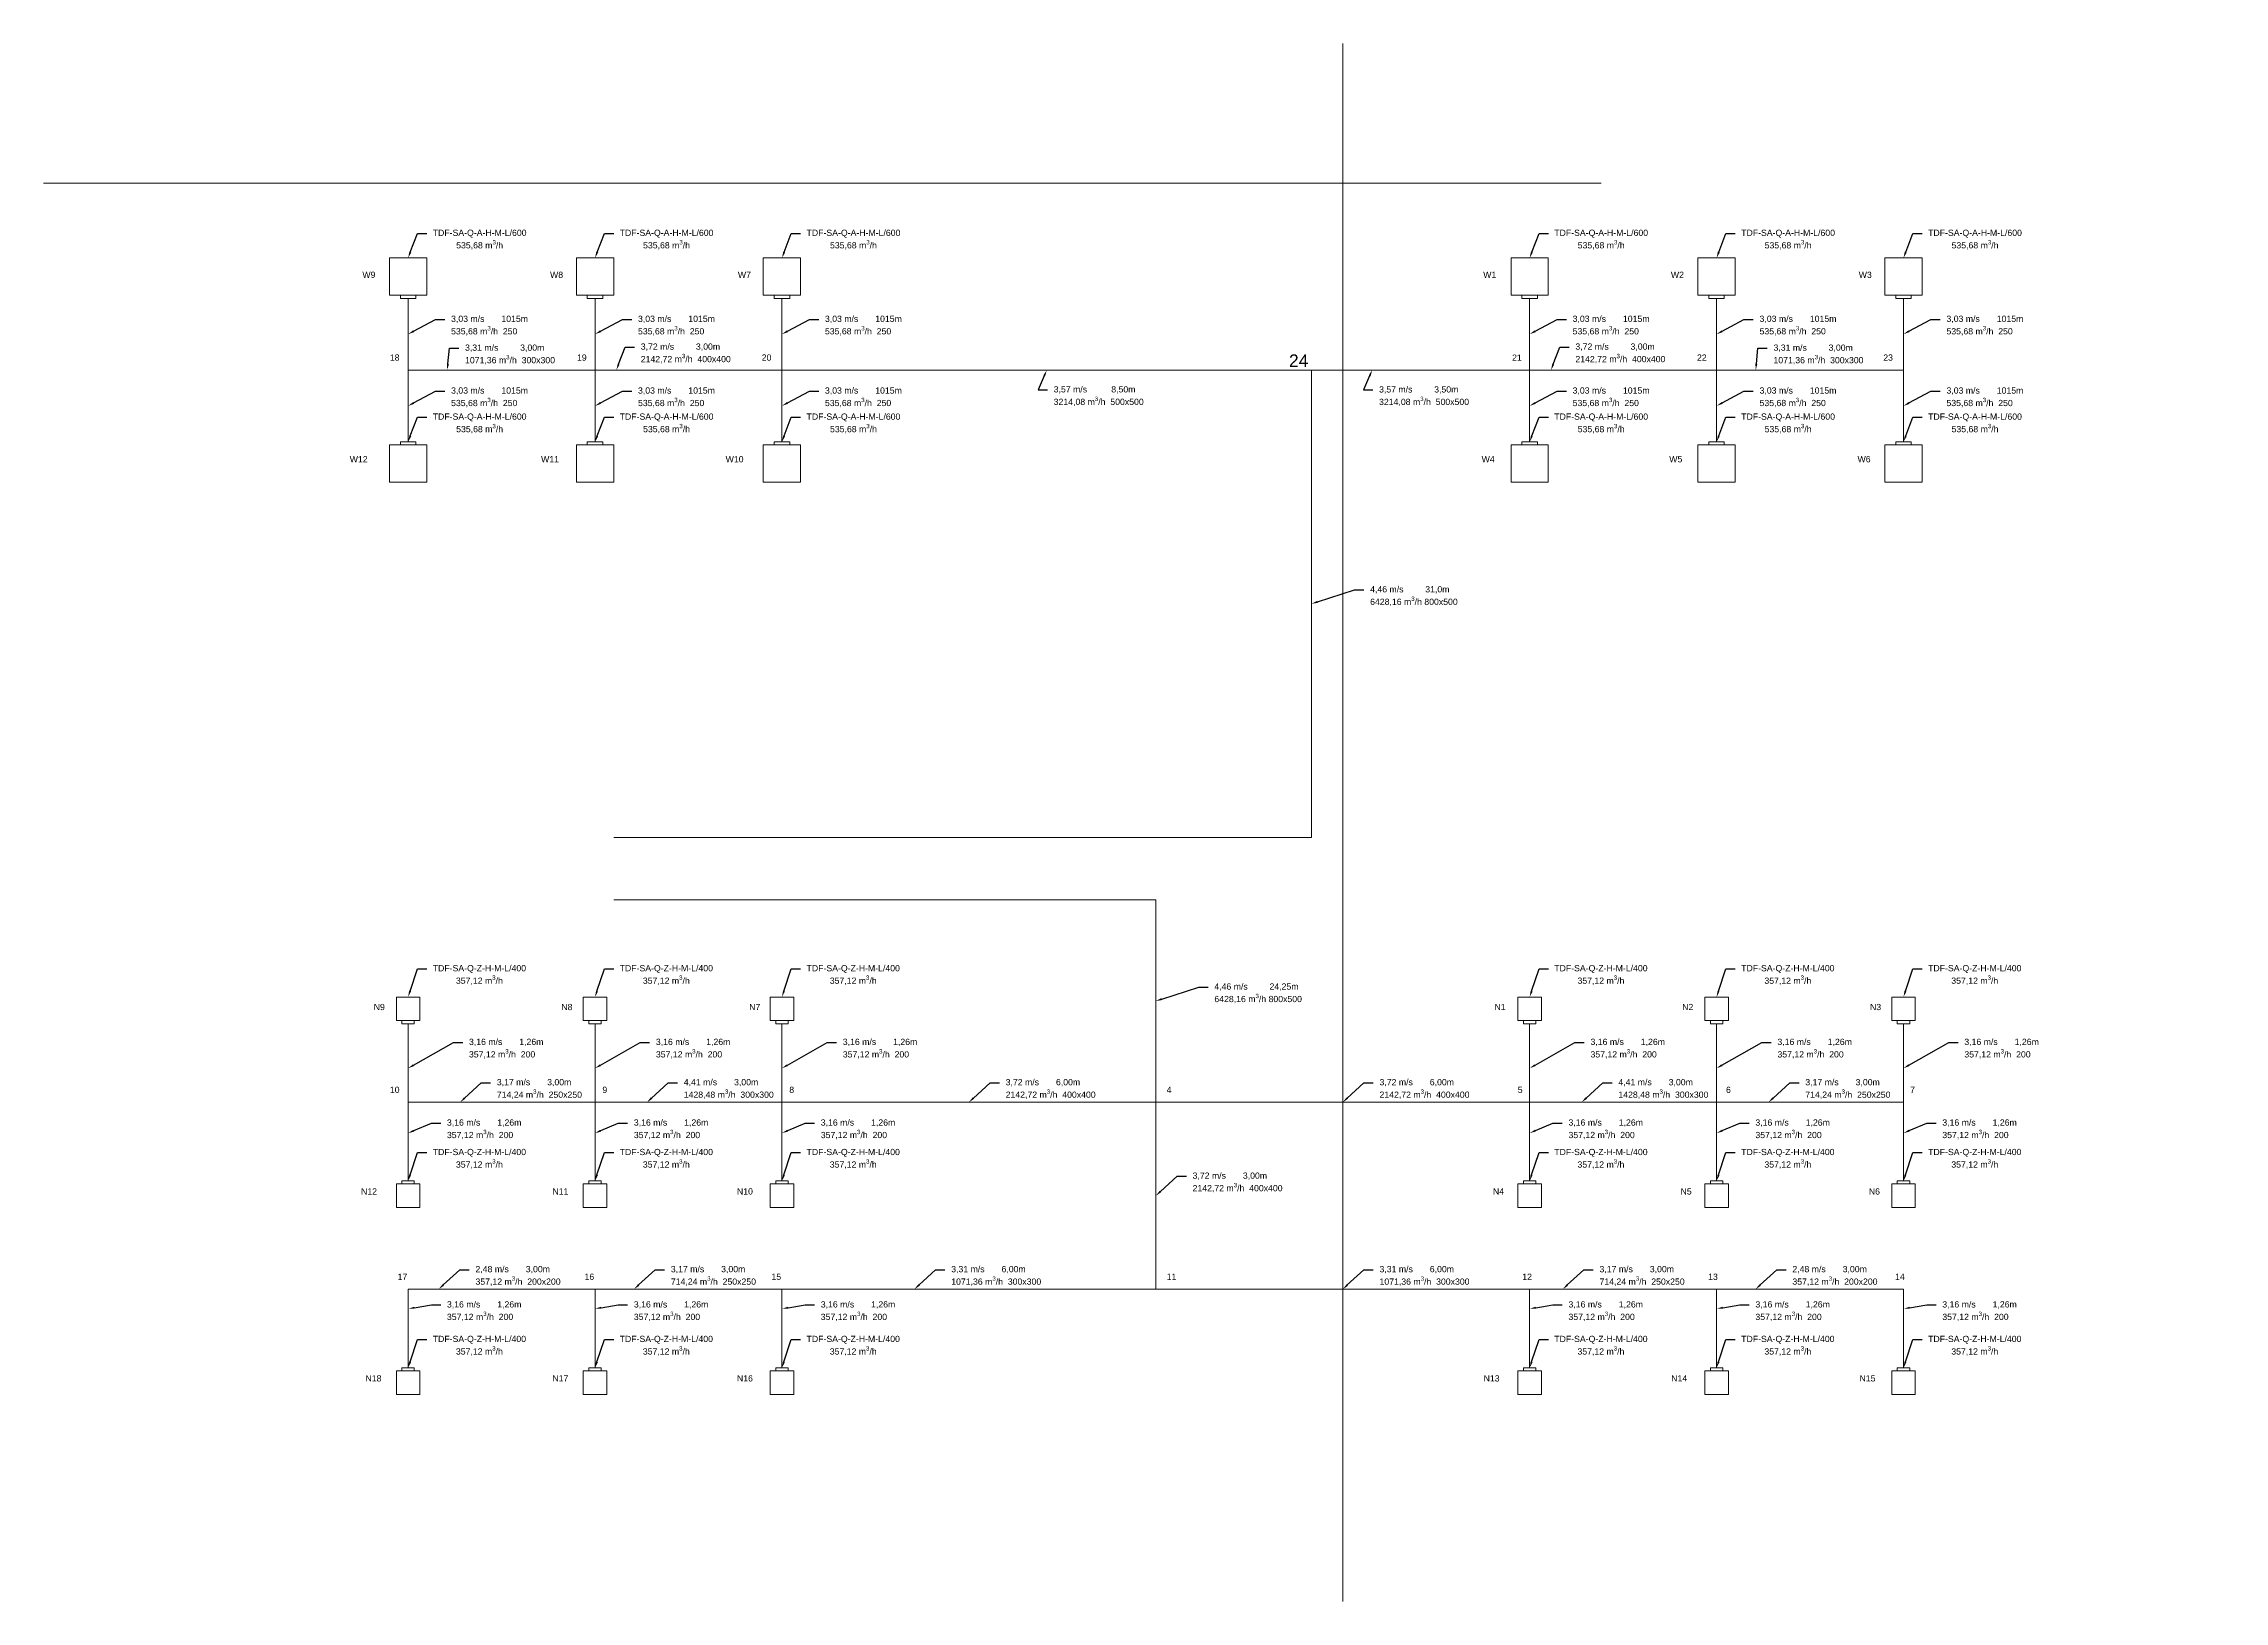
# Model space of a CAD drawing. Header units: millimetres. Extents: x 59762 to 60194, y -87842 to -87548.
# Drawn here: x 59939.75 to 59974.75, y -87729.94 to -87704.94 of the extents above; entities that cross this region are included whole.
import ezdxf
from ezdxf import colors
from ezdxf.entities.mleader import LeaderData, LeaderLine
from ezdxf.math import Vec2, Vec3

# ---------------------------------------------------------------- set-up
doc = ezdxf.new("R2010")
doc.units = ezdxf.units.MM
doc.linetypes.add('JIS_02_1.2', pattern=[2.5, 1.25, -1.25])
for name, color, linetype, lineweight in [('instalacja nawiewna', 150, 'Continuous', 20), ('nawi. aksona', 150, 'Continuous', 20), ('Nawiew opis', 150, 'Continuous', 20), ('wyw opis', 30, 'Continuous', 20), ('wywie. aksona', 30, 'Continuous', 20), ('wywiewniki', 30, 'Continuous', 20)]:
    doc.layers.add(name, color=color, linetype=linetype, lineweight=lineweight)
doc.layers.add('osie', color=7, linetype='JIS_02_1.2', lineweight=5, transparency=0.7)
doc.styles.add('styl1', font='arial.ttf', dxfattribs={"height": 0.08})

msp = doc.modelspace()

# ---------------------------------------------------------------- texts
at = {"layer": 'instalacja nawiewna', "ltscale": 20, "insert": (59945.304959, -87721.676935), "char_height": 0.1, "attachment_point": 1, "style": 'styl1'}
msp.add_mtext_dynamic_manual_height_columns('10', width=0.2, gutter_width=1, heights=[0], dxfattribs=at)
at = {"layer": 'Nawiew opis', "ltscale": 20, "char_height": 0.1, "attachment_point": 1, "style": 'styl1'}
for s, insert in [('N9', (59945.045205, -87720.348181)), ('N8', (59948.056938, -87720.348181)), ('N7', (59951.071839, -87720.348181)), ('N1', (59963.033912, -87720.348181)), ('N2', (59966.045644, -87720.348181)), ('N3', (59969.060546, -87720.348181)), ('9', (59948.715711, -87721.676935)), ('8', (59951.715711, -87721.676935)), ('4', (59957.772218, -87721.676935)), ('5', (59963.407164, -87721.676935)), ('6', (59966.749352, -87721.676935)), ('7', (59969.704417, -87721.676935)), ('N12', (59944.842448, -87723.307571)), ('N11', (59947.913357, -87723.307571)), ('N10', (59950.875419, -87723.307571)), ('N4', (59963.008398, -87723.307571)), ('N5', (59966.019636, -87723.307571)), ('N6', (59969.041369, -87723.307571)), ('17', (59945.429082, -87724.676935)), ('16', (59948.429082, -87724.676935)), ('15', (59951.429082, -87724.676935)), ('11', (59957.772218, -87724.676935)), ('12', (59963.479715, -87724.676935)), ('13', (59966.462723, -87724.676935)), ('14', (59969.462723, -87724.676935)), ('N18', (59944.913357, -87726.307571)), ('N17', (59947.913357, -87726.307571)), ('N16', (59950.875419, -87726.307571)), ('N13', (59962.858768, -87726.307571)), ('N14', (59965.870006, -87726.307571)), ('N15', (59968.891739, -87726.307571))]:
    msp.add_mtext_dynamic_manual_height_columns(s, width=0.2, gutter_width=1, heights=[0], dxfattribs=dict(at, insert=insert))
at = {"layer": 'wyw opis', "ltscale": 20, "attachment_point": 1, "style": 'styl1'}
for s, insert, char_height in [('W9', (59944.864012, -87708.597181), 0.1), ('W8', (59947.875744, -87708.597181), 0.1), ('W7', (59950.890645, -87708.597181), 0.1), ('W1', (59962.852718, -87708.597181), 0.1), ('W2', (59965.864451, -87708.597181), 0.1), ('W3', (59968.879352, -87708.597181), 0.1), ('18', (59945.304959, -87709.925935), 0.1), ('19', (59948.308502, -87709.925935), 0.1), ('20', (59951.273115, -87709.925935), 0.1), ('24', (59959.735338, -87709.924935), 0.2), ('21', (59963.315378, -87709.926935), 0.1), ('22', (59966.283666, -87709.925935), 0.1), ('23', (59969.273056, -87709.925935), 0.1), ('W12', (59944.661254, -87711.556571), 0.1), ('W11', (59947.732164, -87711.556571), 0.1), ('W10', (59950.694225, -87711.556571), 0.1), ('W4', (59962.827204, -87711.556571), 0.1), ('W5', (59965.838443, -87711.556571), 0.1), ('W6', (59968.860175, -87711.556571), 0.1)]:
    msp.add_mtext_dynamic_manual_height_columns(s, width=0.2, gutter_width=1, heights=[0], dxfattribs=dict(at, insert=insert, char_height=char_height))

# ---------------------------------------------------------------- linework, layer by layer
at = {"layer": 'instalacja nawiewna', "ltscale": 20}
for p, q in [((59957.597826, -87718.676935), (59955.197826, -87718.676935)), ((59957.597826, -87721.926935), (59957.597826, -87718.676935)), ((59945.498826, -87720.665935), (59945.498826, -87720.615935)), ((59945.696826, -87720.665935), (59945.498826, -87720.665935)), ((59945.597826, -87721.926935), (59945.597826, -87720.665935)), ((59945.696826, -87720.615935), (59945.696826, -87720.665935)), ((59948.498826, -87720.665935), (59948.498826, -87720.615935)), ((59948.696826, -87720.665935), (59948.498826, -87720.665935)), ((59948.597826, -87721.926935), (59948.597826, -87720.665935)), ((59948.696826, -87720.615935), (59948.696826, -87720.665935)), ((59951.498826, -87720.665935), (59951.498826, -87720.615935)), ((59951.696826, -87720.665935), (59951.498826, -87720.665935)), ((59951.597826, -87721.926935), (59951.597826, -87720.665935)), ((59951.696826, -87720.615935), (59951.696826, -87720.665935)), ((59963.498826, -87720.665935), (59963.498826, -87720.615935)), ((59963.696826, -87720.665935), (59963.498826, -87720.665935)), ((59963.597826, -87721.926935), (59963.597826, -87720.665935)), ((59963.696826, -87720.615935), (59963.696826, -87720.665935)), ((59966.498826, -87720.665935), (59966.498826, -87720.615935)), ((59966.696826, -87720.665935), (59966.498826, -87720.665935)), ((59966.597826, -87721.926935), (59966.597826, -87720.665935)), ((59966.696826, -87720.615935), (59966.696826, -87720.665935)), ((59969.498826, -87720.665935), (59969.498826, -87720.615935)), ((59969.696826, -87720.665935), (59969.498826, -87720.665935)), ((59969.597826, -87721.926935), (59969.597826, -87720.665935)), ((59969.696826, -87720.615935), (59969.696826, -87720.665935)), ((59945.597826, -87723.187935), (59945.597826, -87721.926935)), ((59948.597826, -87721.926935), (59945.597826, -87721.926935)), ((59948.597826, -87723.187935), (59948.597826, -87721.926935)), ((59951.597826, -87721.926935), (59948.597826, -87721.926935)), ((59951.597826, -87723.187935), (59951.597826, -87721.926935)), ((59951.597826, -87721.926935), (59957.597826, -87721.926935)), ((59963.597826, -87721.926935), (59957.597826, -87721.926935)), ((59957.597826, -87724.926935), (59957.597826, -87721.926935)), ((59966.597826, -87721.926935), (59963.597826, -87721.926935)), ((59963.597826, -87723.187935), (59963.597826, -87721.926935)), ((59969.597826, -87721.926935), (59966.597826, -87721.926935)), ((59966.597826, -87723.187935), (59966.597826, -87721.926935)), ((59969.597826, -87723.187935), (59969.597826, -87721.926935)), ((59945.696826, -87723.187935), (59945.498826, -87723.187935)), ((59945.498826, -87723.187935), (59945.498826, -87723.237935)), ((59945.696826, -87723.237935), (59945.696826, -87723.187935)), ((59948.696826, -87723.187935), (59948.498826, -87723.187935)), ((59948.498826, -87723.187935), (59948.498826, -87723.237935)), ((59948.696826, -87723.237935), (59948.696826, -87723.187935)), ((59951.696826, -87723.187935), (59951.498826, -87723.187935)), ((59951.498826, -87723.187935), (59951.498826, -87723.237935)), ((59951.696826, -87723.237935), (59951.696826, -87723.187935)), ((59963.696826, -87723.187935), (59963.498826, -87723.187935)), ((59963.498826, -87723.187935), (59963.498826, -87723.237935)), ((59963.696826, -87723.237935), (59963.696826, -87723.187935)), ((59966.696826, -87723.187935), (59966.498826, -87723.187935)), ((59966.498826, -87723.187935), (59966.498826, -87723.237935)), ((59966.696826, -87723.237935), (59966.696826, -87723.187935)), ((59969.696826, -87723.187935), (59969.498826, -87723.187935)), ((59969.498826, -87723.187935), (59969.498826, -87723.237935)), ((59969.696826, -87723.237935), (59969.696826, -87723.187935)), ((59945.597826, -87726.187935), (59945.597826, -87724.926935)), ((59948.597826, -87724.926935), (59945.597826, -87724.926935)), ((59948.597826, -87726.187935), (59948.597826, -87724.926935)), ((59951.597826, -87724.926935), (59948.597826, -87724.926935)), ((59951.597826, -87724.926935), (59957.597826, -87724.926935)), ((59951.597826, -87726.187935), (59951.597826, -87724.926935)), ((59957.597826, -87724.926935), (59963.597826, -87724.926935)), ((59966.597826, -87724.926935), (59963.597826, -87724.926935)), ((59963.597826, -87726.187935), (59963.597826, -87724.926935)), ((59969.597826, -87724.926935), (59966.597826, -87724.926935)), ((59966.597826, -87726.187935), (59966.597826, -87724.926935)), ((59969.597826, -87726.187935), (59969.597826, -87724.926935)), ((59945.696826, -87726.187935), (59945.498826, -87726.187935)), ((59945.498826, -87726.187935), (59945.498826, -87726.237935)), ((59945.696826, -87726.237935), (59945.696826, -87726.187935)), ((59948.696826, -87726.187935), (59948.498826, -87726.187935)), ((59948.498826, -87726.187935), (59948.498826, -87726.237935)), ((59948.696826, -87726.237935), (59948.696826, -87726.187935)), ((59951.696826, -87726.187935), (59951.498826, -87726.187935)), ((59951.498826, -87726.187935), (59951.498826, -87726.237935)), ((59951.696826, -87726.237935), (59951.696826, -87726.187935)), ((59963.696826, -87726.187935), (59963.498826, -87726.187935)), ((59963.498826, -87726.187935), (59963.498826, -87726.237935)), ((59963.696826, -87726.237935), (59963.696826, -87726.187935)), ((59966.696826, -87726.187935), (59966.498826, -87726.187935)), ((59966.498826, -87726.187935), (59966.498826, -87726.237935)), ((59966.696826, -87726.237935), (59966.696826, -87726.187935)), ((59969.696826, -87726.187935), (59969.498826, -87726.187935)), ((59969.498826, -87726.187935), (59969.498826, -87726.237935)), ((59969.696826, -87726.237935), (59969.696826, -87726.187935))]:
    msp.add_line(p, q, dxfattribs=at)
for points in [[(59945.408826, -87720.237935), (59945.786826, -87720.237935), (59945.786826, -87720.615935), (59945.408826, -87720.615935)], [(59948.408826, -87720.237935), (59948.786826, -87720.237935), (59948.786826, -87720.615935), (59948.408826, -87720.615935)], [(59951.408826, -87720.237935), (59951.786826, -87720.237935), (59951.786826, -87720.615935), (59951.408826, -87720.615935)], [(59963.408826, -87720.237935), (59963.786826, -87720.237935), (59963.786826, -87720.615935), (59963.408826, -87720.615935)], [(59966.408826, -87720.237935), (59966.786826, -87720.237935), (59966.786826, -87720.615935), (59966.408826, -87720.615935)], [(59969.408826, -87720.237935), (59969.786826, -87720.237935), (59969.786826, -87720.615935), (59969.408826, -87720.615935)], [(59945.408826, -87723.237935), (59945.786826, -87723.237935), (59945.786826, -87723.615935), (59945.408826, -87723.615935)], [(59948.408826, -87723.237935), (59948.786826, -87723.237935), (59948.786826, -87723.615935), (59948.408826, -87723.615935)], [(59951.408826, -87723.237935), (59951.786826, -87723.237935), (59951.786826, -87723.615935), (59951.408826, -87723.615935)], [(59963.408826, -87723.237935), (59963.786826, -87723.237935), (59963.786826, -87723.615935), (59963.408826, -87723.615935)], [(59966.408826, -87723.237935), (59966.786826, -87723.237935), (59966.786826, -87723.615935), (59966.408826, -87723.615935)], [(59969.408826, -87723.237935), (59969.786826, -87723.237935), (59969.786826, -87723.615935), (59969.408826, -87723.615935)], [(59945.408826, -87726.237935), (59945.786826, -87726.237935), (59945.786826, -87726.615935), (59945.408826, -87726.615935)], [(59948.408826, -87726.237935), (59948.786826, -87726.237935), (59948.786826, -87726.615935), (59948.408826, -87726.615935)], [(59951.408826, -87726.237935), (59951.786826, -87726.237935), (59951.786826, -87726.615935), (59951.408826, -87726.615935)], [(59963.408826, -87726.237935), (59963.786826, -87726.237935), (59963.786826, -87726.615935), (59963.408826, -87726.615935)], [(59966.408826, -87726.237935), (59966.786826, -87726.237935), (59966.786826, -87726.615935), (59966.408826, -87726.615935)], [(59969.408826, -87726.237935), (59969.786826, -87726.237935), (59969.786826, -87726.615935), (59969.408826, -87726.615935)]]:
    msp.add_lwpolyline(points, close=True, dxfattribs=at)
at = {"layer": 'nawi. aksona', "ltscale": 20}
msp.add_line((59955.197826, -87718.676935), (59948.897826, -87718.676935), dxfattribs=at)
at = {"layer": 'osie', "ltscale": 20}
for p, q in [((59960.597826, -87729.936935), (59960.597826, -87704.936935)), ((59939.747826, -87707.176935), (59974.747826, -87707.176935))]:
    msp.add_line(p, q, dxfattribs=at)
at = {"layer": 'wywie. aksona', "ltscale": 20}
msp.add_line((59955.197826, -87717.676935), (59948.897826, -87717.676935), dxfattribs=at)
at = {"layer": 'wywiewniki', "ltscale": 20}
for p, q in [((59945.298826, -87708.974935), (59945.298826, -87708.376935)), ((59945.298826, -87708.376935), (59945.896826, -87708.376935)), ((59945.896826, -87708.376935), (59945.896826, -87708.974935)), ((59948.298826, -87708.974935), (59948.298826, -87708.376935)), ((59948.298826, -87708.376935), (59948.896826, -87708.376935)), ((59948.896826, -87708.376935), (59948.896826, -87708.974935)), ((59951.298826, -87708.974935), (59951.298826, -87708.376935)), ((59951.298826, -87708.376935), (59951.896826, -87708.376935)), ((59951.896826, -87708.376935), (59951.896826, -87708.974935)), ((59963.298826, -87708.974935), (59963.298826, -87708.376935)), ((59963.298826, -87708.376935), (59963.896826, -87708.376935)), ((59963.896826, -87708.376935), (59963.896826, -87708.974935)), ((59966.298826, -87708.974935), (59966.298826, -87708.376935)), ((59966.298826, -87708.376935), (59966.896826, -87708.376935)), ((59966.896826, -87708.376935), (59966.896826, -87708.974935)), ((59969.298826, -87708.974935), (59969.298826, -87708.376935)), ((59969.298826, -87708.376935), (59969.896826, -87708.376935)), ((59969.896826, -87708.376935), (59969.896826, -87708.974935)), ((59945.896826, -87708.974935), (59945.298826, -87708.974935)), ((59945.473826, -87708.974935), (59945.473826, -87709.024935)), ((59945.473826, -87709.024935), (59945.721826, -87709.024935)), ((59945.597826, -87710.175935), (59945.597826, -87709.024935)), ((59945.721826, -87709.024935), (59945.721826, -87708.974935)), ((59948.896826, -87708.974935), (59948.298826, -87708.974935)), ((59948.473826, -87708.974935), (59948.473826, -87709.024935)), ((59948.473826, -87709.024935), (59948.721826, -87709.024935)), ((59948.597826, -87710.175935), (59948.597826, -87709.024935)), ((59948.721826, -87709.024935), (59948.721826, -87708.974935)), ((59951.896826, -87708.974935), (59951.298826, -87708.974935)), ((59951.473826, -87708.974935), (59951.473826, -87709.024935)), ((59951.473826, -87709.024935), (59951.721826, -87709.024935)), ((59951.597826, -87710.175935), (59951.597826, -87709.024935)), ((59951.721826, -87709.024935), (59951.721826, -87708.974935)), ((59963.896826, -87708.974935), (59963.298826, -87708.974935)), ((59963.473826, -87708.974935), (59963.473826, -87709.024935)), ((59963.473826, -87709.024935), (59963.721826, -87709.024935)), ((59963.597826, -87710.175935), (59963.597826, -87709.024935)), ((59963.721826, -87709.024935), (59963.721826, -87708.974935)), ((59966.896826, -87708.974935), (59966.298826, -87708.974935)), ((59966.473826, -87708.974935), (59966.473826, -87709.024935)), ((59966.473826, -87709.024935), (59966.721826, -87709.024935)), ((59966.597826, -87710.175935), (59966.597826, -87709.024935)), ((59966.721826, -87709.024935), (59966.721826, -87708.974935)), ((59969.896826, -87708.974935), (59969.298826, -87708.974935)), ((59969.473826, -87708.974935), (59969.473826, -87709.024935)), ((59969.473826, -87709.024935), (59969.721826, -87709.024935)), ((59969.597826, -87710.175935), (59969.597826, -87709.024935)), ((59969.721826, -87709.024935), (59969.721826, -87708.974935)), ((59945.597826, -87711.326935), (59945.597826, -87710.175935)), ((59945.597826, -87710.175935), (59948.597826, -87710.175935)), ((59948.597826, -87711.326935), (59948.597826, -87710.175935)), ((59948.597826, -87710.175935), (59951.597826, -87710.175935)), ((59951.597826, -87711.326935), (59951.597826, -87710.175935)), ((59951.597826, -87710.175935), (59960.097826, -87710.175935)), ((59960.097826, -87710.175935), (59963.597826, -87710.175935)), ((59960.097826, -87717.676935), (59960.097826, -87710.176935)), ((59963.597826, -87711.326935), (59963.597826, -87710.175935)), ((59963.597826, -87710.175935), (59966.597826, -87710.175935)), ((59966.597826, -87711.326935), (59966.597826, -87710.175935)), ((59966.597826, -87710.175935), (59969.597826, -87710.175935)), ((59969.597826, -87711.326935), (59969.597826, -87710.175935)), ((59945.298826, -87711.974935), (59945.298826, -87711.376935)), ((59945.298826, -87711.376935), (59945.896826, -87711.376935)), ((59945.473826, -87711.376935), (59945.473826, -87711.326935)), ((59945.473826, -87711.326935), (59945.721826, -87711.326935)), ((59945.721826, -87711.326935), (59945.721826, -87711.376935)), ((59945.896826, -87711.376935), (59945.896826, -87711.974935)), ((59948.298826, -87711.974935), (59948.298826, -87711.376935)), ((59948.298826, -87711.376935), (59948.896826, -87711.376935)), ((59948.473826, -87711.376935), (59948.473826, -87711.326935)), ((59948.473826, -87711.326935), (59948.721826, -87711.326935)), ((59948.721826, -87711.326935), (59948.721826, -87711.376935)), ((59948.896826, -87711.376935), (59948.896826, -87711.974935)), ((59951.298826, -87711.974935), (59951.298826, -87711.376935)), ((59951.298826, -87711.376935), (59951.896826, -87711.376935)), ((59951.473826, -87711.376935), (59951.473826, -87711.326935)), ((59951.473826, -87711.326935), (59951.721826, -87711.326935)), ((59951.721826, -87711.326935), (59951.721826, -87711.376935)), ((59951.896826, -87711.376935), (59951.896826, -87711.974935)), ((59963.298826, -87711.974935), (59963.298826, -87711.376935)), ((59963.298826, -87711.376935), (59963.896826, -87711.376935)), ((59963.473826, -87711.376935), (59963.473826, -87711.326935)), ((59963.473826, -87711.326935), (59963.721826, -87711.326935)), ((59963.721826, -87711.326935), (59963.721826, -87711.376935)), ((59963.896826, -87711.376935), (59963.896826, -87711.974935)), ((59966.298826, -87711.974935), (59966.298826, -87711.376935)), ((59966.298826, -87711.376935), (59966.896826, -87711.376935)), ((59966.473826, -87711.376935), (59966.473826, -87711.326935)), ((59966.473826, -87711.326935), (59966.721826, -87711.326935)), ((59966.721826, -87711.326935), (59966.721826, -87711.376935)), ((59966.896826, -87711.376935), (59966.896826, -87711.974935)), ((59969.298826, -87711.974935), (59969.298826, -87711.376935)), ((59969.298826, -87711.376935), (59969.896826, -87711.376935)), ((59969.473826, -87711.376935), (59969.473826, -87711.326935)), ((59969.473826, -87711.326935), (59969.721826, -87711.326935)), ((59969.721826, -87711.326935), (59969.721826, -87711.376935)), ((59969.896826, -87711.376935), (59969.896826, -87711.974935)), ((59945.896826, -87711.974935), (59945.298826, -87711.974935)), ((59948.896826, -87711.974935), (59948.298826, -87711.974935)), ((59951.896826, -87711.974935), (59951.298826, -87711.974935)), ((59963.896826, -87711.974935), (59963.298826, -87711.974935)), ((59966.896826, -87711.974935), (59966.298826, -87711.974935)), ((59969.896826, -87711.974935), (59969.298826, -87711.974935)), ((59955.197826, -87717.676935), (59960.097826, -87717.676935))]:
    msp.add_line(p, q, dxfattribs=at)

msp.set_redraw_order([(e.dxf.handle, doc.entitydb.next_handle()) for e in msp.query("TEXT MTEXT ATTDEF DIMENSION ARC_DIMENSION")])  # texts and dimensions are drawn at this point

# ---------------------------------------------------------------- leaders
at = {"layer": 'Nawiew opis', "ltscale": 20}
ml = msp.add_multileader_mtext('Standard', dxfattribs=at)
ml.set_content('\\A1;TDF-SA-Q-Z-H-M-L/400\\P357,12 m{\\H0.7x;\\S3^ ;}/h', color=256, style='styl1')
ml.set_leader_properties()
ml.build(insert=Vec2(0, 0))
ml.multileader.update_dxf_attribs({"dogleg_length": 0.3, "arrow_head_size": 0.1})
ctx = ml.context
ctx.base_point, ctx.char_height, ctx.arrow_head_size, ctx.landing_gap_size, ctx.plane_origin = Vec3(59945.897826, -87719.784819), 0.1, 0.1, 0.1, Vec3(59945.846826, -87720.427935)
ctx.text_align_type = 1
notes = []
notes.append((ctx, [(0, (1, 1, 0), (59945.747826, -87719.784819), (1, 0), 0.15, [(0, [(59945.597826, -87720.237935)], 0, [])])]))
ctx.mtext.insert, ctx.mtext.alignment, ctx.mtext.flow_direction = Vec3(59946.741789, -87719.724928), 2, 5
ml = msp.add_multileader_mtext('Standard', dxfattribs=at)
ml.set_content('\\A1;TDF-SA-Q-Z-H-M-L/400\\P357,12 m{\\H0.7x;\\S3^ ;}/h', color=256, style='styl1')
ml.set_leader_properties()
ml.build(insert=Vec2(0, 0))
ml.multileader.update_dxf_attribs({"dogleg_length": 0.3, "arrow_head_size": 0.1})
ctx = ml.context
ctx.base_point, ctx.char_height, ctx.arrow_head_size, ctx.landing_gap_size, ctx.plane_origin = Vec3(59948.897826, -87719.784819), 0.1, 0.1, 0.1, Vec3(59948.846826, -87720.427935)
ctx.text_align_type = 1
notes.append((ctx, [(0, (1, 1, 0), (59948.747826, -87719.784819), (1, 0), 0.15, [(0, [(59948.597826, -87720.237935)], 0, [])])]))
ctx.mtext.insert, ctx.mtext.alignment, ctx.mtext.flow_direction = Vec3(59949.741789, -87719.724928), 2, 5
ml = msp.add_multileader_mtext('Standard', dxfattribs=at)
ml.set_content('\\A1;TDF-SA-Q-Z-H-M-L/400\\P357,12 m{\\H0.7x;\\S3^ ;}/h', color=256, style='styl1')
ml.set_leader_properties()
ml.build(insert=Vec2(0, 0))
ml.multileader.update_dxf_attribs({"dogleg_length": 0.3, "arrow_head_size": 0.1})
ctx = ml.context
ctx.base_point, ctx.char_height, ctx.arrow_head_size, ctx.landing_gap_size, ctx.plane_origin = Vec3(59951.897826, -87719.784819), 0.1, 0.1, 0.1, Vec3(59951.846826, -87720.427935)
ctx.text_align_type = 1
notes.append((ctx, [(0, (1, 1, 0), (59951.747826, -87719.784819), (1, 0), 0.15, [(0, [(59951.597826, -87720.237935)], 0, [])])]))
ctx.mtext.insert, ctx.mtext.alignment, ctx.mtext.flow_direction = Vec3(59952.741789, -87719.724928), 2, 5
ml = msp.add_multileader_mtext('Standard', dxfattribs=at)
ml.set_content('\\A1;TDF-SA-Q-Z-H-M-L/400\\P357,12 m{\\H0.7x;\\S3^ ;}/h', color=256, style='styl1')
ml.set_leader_properties()
ml.build(insert=Vec2(0, 0))
ml.multileader.update_dxf_attribs({"dogleg_length": 0.3, "arrow_head_size": 0.1})
ctx = ml.context
ctx.base_point, ctx.char_height, ctx.arrow_head_size, ctx.landing_gap_size, ctx.plane_origin = Vec3(59963.897826, -87719.784819), 0.1, 0.1, 0.1, Vec3(59963.846826, -87720.427935)
ctx.text_align_type = 1
notes.append((ctx, [(0, (1, 1, 0), (59963.747826, -87719.784819), (1, 0), 0.15, [(0, [(59963.597826, -87720.237935)], 0, [])])]))
ctx.mtext.insert, ctx.mtext.alignment, ctx.mtext.flow_direction = Vec3(59964.741789, -87719.724928), 2, 5
ml = msp.add_multileader_mtext('Standard', dxfattribs=at)
ml.set_content('\\A1;TDF-SA-Q-Z-H-M-L/400\\P357,12 m{\\H0.7x;\\S3^ ;}/h', color=256, style='styl1')
ml.set_leader_properties()
ml.build(insert=Vec2(0, 0))
ml.multileader.update_dxf_attribs({"dogleg_length": 0.3, "arrow_head_size": 0.1})
ctx = ml.context
ctx.base_point, ctx.char_height, ctx.arrow_head_size, ctx.landing_gap_size, ctx.plane_origin = Vec3(59966.897826, -87719.784819), 0.1, 0.1, 0.1, Vec3(59966.846826, -87720.427935)
ctx.text_align_type = 1
notes.append((ctx, [(0, (1, 1, 0), (59966.747826, -87719.784819), (1, 0), 0.15, [(0, [(59966.597826, -87720.237935)], 0, [])])]))
ctx.mtext.insert, ctx.mtext.alignment, ctx.mtext.flow_direction = Vec3(59967.741789, -87719.724928), 2, 5
ml = msp.add_multileader_mtext('Standard', dxfattribs=at)
ml.set_content('\\A1;TDF-SA-Q-Z-H-M-L/400\\P357,12 m{\\H0.7x;\\S3^ ;}/h', color=256, style='styl1')
ml.set_leader_properties()
ml.build(insert=Vec2(0, 0))
ml.multileader.update_dxf_attribs({"dogleg_length": 0.3, "arrow_head_size": 0.1})
ctx = ml.context
ctx.base_point, ctx.char_height, ctx.arrow_head_size, ctx.landing_gap_size, ctx.plane_origin = Vec3(59969.897826, -87719.784819), 0.1, 0.1, 0.1, Vec3(59969.846826, -87720.427935)
ctx.text_align_type = 1
notes.append((ctx, [(0, (1, 1, 0), (59969.747826, -87719.784819), (1, 0), 0.15, [(0, [(59969.597826, -87720.237935)], 0, [])])]))
ctx.mtext.insert, ctx.mtext.alignment, ctx.mtext.flow_direction = Vec3(59970.741789, -87719.724928), 2, 5
ml = msp.add_multileader_mtext('Standard', dxfattribs=at)
ml.set_content('\\A1;4,46 m/s         24,25m\\P6428,16 m{\\H0.7x;\\S3^ ;}/h 800x500', color=256, style='styl1')
ml.set_leader_properties()
ml.build(insert=Vec2(0, 0))
ml.multileader.update_dxf_attribs({"dogleg_length": 0.15, "arrow_head_size": 0.1})
ctx = ml.context
ctx.base_point, ctx.char_height, ctx.arrow_head_size, ctx.landing_gap_size, ctx.plane_origin = Vec3(59958.437533, -87720.078918), 0.1, 0.1, 0.1, Vec3(59957.597826, -87720.301935)
notes.append((ctx, [(0, (1, 1, 0), (59958.287533, -87720.078918), (1, 0), 0.15, [(0, [(59957.597826, -87720.301935)], 0, [])])]))
ctx.mtext.insert, ctx.mtext.flow_direction = Vec3(59958.537533, -87720.019027), 5
ml = msp.add_multileader_mtext('Standard', dxfattribs=at)
ml.set_content('\\A1;3,16 m/s       1,26m\\P357,12 m{\\H0.7x;\\S3^ ;}/h  200', color=256, style='styl1')
ml.set_leader_properties()
ml.build(insert=Vec2(0, 0))
ml.multileader.update_dxf_attribs({"dogleg_length": 0.15, "arrow_head_size": 0.1})
ctx = ml.context
ctx.base_point, ctx.char_height, ctx.arrow_head_size, ctx.landing_gap_size, ctx.plane_origin = Vec3(59946.474369, -87720.966969), 0.1, 0.1, 0.1, Vec3(59945.597826, -87721.380906)
notes.append((ctx, [(0, (1, 1, 0), (59946.324369, -87720.966969), (1, 0), 0.15, [(0, [(59945.597826, -87721.380906)], 0, [])])]))
ctx.mtext.insert, ctx.mtext.flow_direction = Vec3(59946.574369, -87720.907078), 5
ml = msp.add_multileader_mtext('Standard', dxfattribs=at)
ml.set_content('\\A1;3,16 m/s       1,26m\\P357,12 m{\\H0.7x;\\S3^ ;}/h  200', color=256, style='styl1')
ml.set_leader_properties()
ml.build(insert=Vec2(0, 0))
ml.multileader.update_dxf_attribs({"dogleg_length": 0.15, "arrow_head_size": 0.1})
ctx = ml.context
ctx.base_point, ctx.char_height, ctx.arrow_head_size, ctx.landing_gap_size, ctx.plane_origin = Vec3(59949.474369, -87720.966969), 0.1, 0.1, 0.1, Vec3(59948.597826, -87721.380906)
notes.append((ctx, [(0, (1, 1, 0), (59949.324369, -87720.966969), (1, 0), 0.15, [(0, [(59948.597826, -87721.380906)], 0, [])])]))
ctx.mtext.insert, ctx.mtext.flow_direction = Vec3(59949.574369, -87720.907078), 5
ml = msp.add_multileader_mtext('Standard', dxfattribs=at)
ml.set_content('\\A1;3,16 m/s       1,26m\\P357,12 m{\\H0.7x;\\S3^ ;}/h  200', color=256, style='styl1')
ml.set_leader_properties()
ml.build(insert=Vec2(0, 0))
ml.multileader.update_dxf_attribs({"dogleg_length": 0.15, "arrow_head_size": 0.1})
ctx = ml.context
ctx.base_point, ctx.char_height, ctx.arrow_head_size, ctx.landing_gap_size, ctx.plane_origin = Vec3(59952.474369, -87720.966969), 0.1, 0.1, 0.1, Vec3(59951.597826, -87721.380906)
notes.append((ctx, [(0, (1, 1, 0), (59952.324369, -87720.966969), (1, 0), 0.15, [(0, [(59951.597826, -87721.380906)], 0, [])])]))
ctx.mtext.insert, ctx.mtext.flow_direction = Vec3(59952.574369, -87720.907078), 5
ml = msp.add_multileader_mtext('Standard', dxfattribs=at)
ml.set_content('\\A1;3,16 m/s       1,26m\\P357,12 m{\\H0.7x;\\S3^ ;}/h  200', color=256, style='styl1')
ml.set_leader_properties()
ml.build(insert=Vec2(0, 0))
ml.multileader.update_dxf_attribs({"dogleg_length": 0.15, "arrow_head_size": 0.1})
ctx = ml.context
ctx.base_point, ctx.char_height, ctx.arrow_head_size, ctx.landing_gap_size, ctx.plane_origin = Vec3(59964.474369, -87720.966969), 0.1, 0.1, 0.1, Vec3(59963.597826, -87721.380906)
notes.append((ctx, [(0, (1, 1, 0), (59964.324369, -87720.966969), (1, 0), 0.15, [(0, [(59963.597826, -87721.380906)], 0, [])])]))
ctx.mtext.insert, ctx.mtext.flow_direction = Vec3(59964.574369, -87720.907078), 5
ml = msp.add_multileader_mtext('Standard', dxfattribs=at)
ml.set_content('\\A1;3,16 m/s       1,26m\\P357,12 m{\\H0.7x;\\S3^ ;}/h  200', color=256, style='styl1')
ml.set_leader_properties()
ml.build(insert=Vec2(0, 0))
ml.multileader.update_dxf_attribs({"dogleg_length": 0.15, "arrow_head_size": 0.1})
ctx = ml.context
ctx.base_point, ctx.char_height, ctx.arrow_head_size, ctx.landing_gap_size, ctx.plane_origin = Vec3(59967.474369, -87720.966969), 0.1, 0.1, 0.1, Vec3(59966.597826, -87721.380906)
notes.append((ctx, [(0, (1, 1, 0), (59967.324369, -87720.966969), (1, 0), 0.15, [(0, [(59966.597826, -87721.380906)], 0, [])])]))
ctx.mtext.insert, ctx.mtext.flow_direction = Vec3(59967.574369, -87720.907078), 5
ml = msp.add_multileader_mtext('Standard', dxfattribs=at)
ml.set_content('\\A1;3,16 m/s       1,26m\\P357,12 m{\\H0.7x;\\S3^ ;}/h  200', color=256, style='styl1')
ml.set_leader_properties()
ml.build(insert=Vec2(0, 0))
ml.multileader.update_dxf_attribs({"dogleg_length": 0.15, "arrow_head_size": 0.1})
ctx = ml.context
ctx.base_point, ctx.char_height, ctx.arrow_head_size, ctx.landing_gap_size, ctx.plane_origin = Vec3(59970.474369, -87720.966969), 0.1, 0.1, 0.1, Vec3(59969.597826, -87721.380906)
notes.append((ctx, [(0, (1, 1, 0), (59970.324369, -87720.966969), (1, 0), 0.15, [(0, [(59969.597826, -87721.380906)], 0, [])])]))
ctx.mtext.insert, ctx.mtext.flow_direction = Vec3(59970.574369, -87720.907078), 5
ml = msp.add_multileader_mtext('Standard', dxfattribs=at)
ml.set_content('\\A1;3,17 m/s       3,00m\\P714,24 m{\\H0.7x;\\S3^ ;}/h  250x250', color=256, style='styl1')
ml.set_leader_properties()
ml.build(insert=Vec2(0, 0))
ml.multileader.update_dxf_attribs({"dogleg_length": 0.15, "arrow_head_size": 0.1})
ctx = ml.context
ctx.base_point, ctx.char_height, ctx.arrow_head_size, ctx.landing_gap_size, ctx.plane_origin = Vec3(59946.921875, -87721.614276), 0.1, 0.1, 0.1, Vec3(59947.097826, -87721.926935)
notes.append((ctx, [(0, (1, 1, 0), (59946.771875, -87721.614276), (1, 0), 0.15, [(0, [(59946.431643, -87721.926935)], 0, [])])]))
ctx.mtext.insert, ctx.mtext.flow_direction = Vec3(59947.021875, -87721.554385), 5
ml = msp.add_multileader_mtext('Standard', dxfattribs=at)
ml.set_content('\\A1;4,41 m/s       3,00m\\P1428,48 m{\\H0.7x;\\S3^ ;}/h  300x300', color=256, style='styl1')
ml.set_leader_properties()
ml.build(insert=Vec2(0, 0))
ml.multileader.update_dxf_attribs({"dogleg_length": 0.15, "arrow_head_size": 0.1})
ctx = ml.context
ctx.base_point, ctx.char_height, ctx.arrow_head_size, ctx.landing_gap_size, ctx.plane_origin = Vec3(59949.921875, -87721.614276), 0.1, 0.1, 0.1, Vec3(59950.097826, -87721.926935)
notes.append((ctx, [(0, (1, 1, 0), (59949.771875, -87721.614276), (1, 0), 0.15, [(0, [(59949.431643, -87721.926935)], 0, [])])]))
ctx.mtext.insert, ctx.mtext.flow_direction = Vec3(59950.021875, -87721.554385), 5
ml = msp.add_multileader_mtext('Standard', dxfattribs=at)
ml.set_content('\\A1;3,72 m/s       6,00m\\P2142,72 m{\\H0.7x;\\S3^ ;}/h  400x400', color=256, style='styl1')
ml.set_leader_properties()
ml.build(insert=Vec2(0, 0))
ml.multileader.update_dxf_attribs({"dogleg_length": 0.15, "arrow_head_size": 0.1})
ctx = ml.context
ctx.base_point, ctx.char_height, ctx.arrow_head_size, ctx.landing_gap_size, ctx.plane_origin = Vec3(59955.088057, -87721.614276), 0.1, 0.1, 0.1, Vec3(59955.264008, -87721.926935)
notes.append((ctx, [(0, (1, 1, 0), (59954.938057, -87721.614276), (1, 0), 0.15, [(0, [(59954.597826, -87721.926935)], 0, [])])]))
ctx.mtext.insert, ctx.mtext.flow_direction = Vec3(59955.188057, -87721.554385), 5
ml = msp.add_multileader_mtext('Standard', dxfattribs=at)
ml.set_content('\\A1;3,72 m/s       6,00m\\P2142,72 m{\\H0.7x;\\S3^ ;}/h  400x400', color=256, style='styl1')
ml.set_leader_properties()
ml.build(insert=Vec2(0, 0))
ml.multileader.update_dxf_attribs({"dogleg_length": 0.15, "arrow_head_size": 0.1})
ctx = ml.context
ctx.base_point, ctx.char_height, ctx.arrow_head_size, ctx.landing_gap_size, ctx.plane_origin = Vec3(59961.088057, -87721.614276), 0.1, 0.1, 0.1, Vec3(59961.264008, -87721.926935)
notes.append((ctx, [(0, (1, 1, 0), (59960.938057, -87721.614276), (1, 0), 0.15, [(0, [(59960.597826, -87721.926935)], 0, [])])]))
ctx.mtext.insert, ctx.mtext.flow_direction = Vec3(59961.188057, -87721.554385), 5
ml = msp.add_multileader_mtext('Standard', dxfattribs=at)
ml.set_content('\\A1;4,41 m/s       3,00m\\P1428,48 m{\\H0.7x;\\S3^ ;}/h  300x300', color=256, style='styl1')
ml.set_leader_properties()
ml.build(insert=Vec2(0, 0))
ml.multileader.update_dxf_attribs({"dogleg_length": 0.15, "arrow_head_size": 0.1})
ctx = ml.context
ctx.base_point, ctx.char_height, ctx.arrow_head_size, ctx.landing_gap_size, ctx.plane_origin = Vec3(59964.921875, -87721.614276), 0.1, 0.1, 0.1, Vec3(59965.097826, -87721.926935)
notes.append((ctx, [(0, (1, 1, 0), (59964.771875, -87721.614276), (1, 0), 0.15, [(0, [(59964.431643, -87721.926935)], 0, [])])]))
ctx.mtext.insert, ctx.mtext.flow_direction = Vec3(59965.021875, -87721.554385), 5
ml = msp.add_multileader_mtext('Standard', dxfattribs=at)
ml.set_content('\\A1;3,17 m/s       3,00m\\P714,24 m{\\H0.7x;\\S3^ ;}/h  250x250', color=256, style='styl1')
ml.set_leader_properties()
ml.build(insert=Vec2(0, 0))
ml.multileader.update_dxf_attribs({"dogleg_length": 0.15, "arrow_head_size": 0.1})
ctx = ml.context
ctx.base_point, ctx.char_height, ctx.arrow_head_size, ctx.landing_gap_size, ctx.plane_origin = Vec3(59967.921875, -87721.614276), 0.1, 0.1, 0.1, Vec3(59968.097826, -87721.926935)
notes.append((ctx, [(0, (1, 1, 0), (59967.771875, -87721.614276), (1, 0), 0.15, [(0, [(59967.431643, -87721.926935)], 0, [])])]))
ctx.mtext.insert, ctx.mtext.flow_direction = Vec3(59968.021875, -87721.554385), 5
ml = msp.add_multileader_mtext('Standard', dxfattribs=at)
ml.set_content('\\A1;3,16 m/s       1,26m\\P357,12 m{\\H0.7x;\\S3^ ;}/h  200', color=256, style='styl1')
ml.set_leader_properties()
ml.build(insert=Vec2(0, 0))
ml.multileader.update_dxf_attribs({"dogleg_length": 0.15, "arrow_head_size": 0.1})
ctx = ml.context
ctx.base_point, ctx.char_height, ctx.arrow_head_size, ctx.landing_gap_size, ctx.plane_origin = Vec3(59946.120816, -87722.261544), 0.1, 0.1, 0.1, Vec3(59945.597826, -87722.421928)
notes.append((ctx, [(0, (1, 1, 0), (59945.970816, -87722.261544), (1, 0), 0.15, [(0, [(59945.597826, -87722.421928)], 0, [])])]))
ctx.mtext.insert, ctx.mtext.flow_direction = Vec3(59946.220816, -87722.201653), 5
ml = msp.add_multileader_mtext('Standard', dxfattribs=at)
ml.set_content('\\A1;3,16 m/s       1,26m\\P357,12 m{\\H0.7x;\\S3^ ;}/h  200', color=256, style='styl1')
ml.set_leader_properties()
ml.build(insert=Vec2(0, 0))
ml.multileader.update_dxf_attribs({"dogleg_length": 0.15, "arrow_head_size": 0.1})
ctx = ml.context
ctx.base_point, ctx.char_height, ctx.arrow_head_size, ctx.landing_gap_size, ctx.plane_origin = Vec3(59949.120816, -87722.261544), 0.1, 0.1, 0.1, Vec3(59948.597826, -87722.421928)
notes.append((ctx, [(0, (1, 1, 0), (59948.970816, -87722.261544), (1, 0), 0.15, [(0, [(59948.597826, -87722.421928)], 0, [])])]))
ctx.mtext.insert, ctx.mtext.flow_direction = Vec3(59949.220816, -87722.201653), 5
ml = msp.add_multileader_mtext('Standard', dxfattribs=at)
ml.set_content('\\A1;3,16 m/s       1,26m\\P357,12 m{\\H0.7x;\\S3^ ;}/h  200', color=256, style='styl1')
ml.set_leader_properties()
ml.build(insert=Vec2(0, 0))
ml.multileader.update_dxf_attribs({"dogleg_length": 0.15, "arrow_head_size": 0.1})
ctx = ml.context
ctx.base_point, ctx.char_height, ctx.arrow_head_size, ctx.landing_gap_size, ctx.plane_origin = Vec3(59952.120816, -87722.261544), 0.1, 0.1, 0.1, Vec3(59951.597826, -87722.421928)
notes.append((ctx, [(0, (1, 1, 0), (59951.970816, -87722.261544), (1, 0), 0.15, [(0, [(59951.597826, -87722.421928)], 0, [])])]))
ctx.mtext.insert, ctx.mtext.flow_direction = Vec3(59952.220816, -87722.201653), 5
ml = msp.add_multileader_mtext('Standard', dxfattribs=at)
ml.set_content('\\A1;3,16 m/s       1,26m\\P357,12 m{\\H0.7x;\\S3^ ;}/h  200', color=256, style='styl1')
ml.set_leader_properties()
ml.build(insert=Vec2(0, 0))
ml.multileader.update_dxf_attribs({"dogleg_length": 0.15, "arrow_head_size": 0.1})
ctx = ml.context
ctx.base_point, ctx.char_height, ctx.arrow_head_size, ctx.landing_gap_size, ctx.plane_origin = Vec3(59964.120816, -87722.261544), 0.1, 0.1, 0.1, Vec3(59963.597826, -87722.421928)
notes.append((ctx, [(0, (1, 1, 0), (59963.970816, -87722.261544), (1, 0), 0.15, [(0, [(59963.597826, -87722.421928)], 0, [])])]))
ctx.mtext.insert, ctx.mtext.flow_direction = Vec3(59964.220816, -87722.201653), 5
ml = msp.add_multileader_mtext('Standard', dxfattribs=at)
ml.set_content('\\A1;3,16 m/s       1,26m\\P357,12 m{\\H0.7x;\\S3^ ;}/h  200', color=256, style='styl1')
ml.set_leader_properties()
ml.build(insert=Vec2(0, 0))
ml.multileader.update_dxf_attribs({"dogleg_length": 0.15, "arrow_head_size": 0.1})
ctx = ml.context
ctx.base_point, ctx.char_height, ctx.arrow_head_size, ctx.landing_gap_size, ctx.plane_origin = Vec3(59967.120816, -87722.261544), 0.1, 0.1, 0.1, Vec3(59966.597826, -87722.421928)
notes.append((ctx, [(0, (1, 1, 0), (59966.970816, -87722.261544), (1, 0), 0.15, [(0, [(59966.597826, -87722.421928)], 0, [])])]))
ctx.mtext.insert, ctx.mtext.flow_direction = Vec3(59967.220816, -87722.201653), 5
ml = msp.add_multileader_mtext('Standard', dxfattribs=at)
ml.set_content('\\A1;3,16 m/s       1,26m\\P357,12 m{\\H0.7x;\\S3^ ;}/h  200', color=256, style='styl1')
ml.set_leader_properties()
ml.build(insert=Vec2(0, 0))
ml.multileader.update_dxf_attribs({"dogleg_length": 0.15, "arrow_head_size": 0.1})
ctx = ml.context
ctx.base_point, ctx.char_height, ctx.arrow_head_size, ctx.landing_gap_size, ctx.plane_origin = Vec3(59970.120816, -87722.261544), 0.1, 0.1, 0.1, Vec3(59969.597826, -87722.421928)
notes.append((ctx, [(0, (1, 1, 0), (59969.970816, -87722.261544), (1, 0), 0.15, [(0, [(59969.597826, -87722.421928)], 0, [])])]))
ctx.mtext.insert, ctx.mtext.flow_direction = Vec3(59970.220816, -87722.201653), 5
ml = msp.add_multileader_mtext('Standard', dxfattribs=at)
ml.set_content('\\A1;TDF-SA-Q-Z-H-M-L/400\\P357,12 m{\\H0.7x;\\S3^ ;}/h', color=256, style='styl1')
ml.set_leader_properties()
ml.build(insert=Vec2(0, 0))
ml.multileader.update_dxf_attribs({"dogleg_length": 0.3, "arrow_head_size": 0.1})
ctx = ml.context
ctx.base_point, ctx.char_height, ctx.arrow_head_size, ctx.landing_gap_size, ctx.plane_origin = Vec3(59945.897826, -87722.734819), 0.1, 0.1, 0.1, Vec3(59945.846826, -87723.377935)
ctx.text_align_type = 1
notes.append((ctx, [(0, (1, 1, 0), (59945.747826, -87722.734819), (1, 0), 0.15, [(0, [(59945.597826, -87723.187935)], 0, [])])]))
ctx.mtext.insert, ctx.mtext.alignment, ctx.mtext.flow_direction = Vec3(59946.741789, -87722.674928), 2, 5
ml = msp.add_multileader_mtext('Standard', dxfattribs=at)
ml.set_content('\\A1;TDF-SA-Q-Z-H-M-L/400\\P357,12 m{\\H0.7x;\\S3^ ;}/h', color=256, style='styl1')
ml.set_leader_properties()
ml.build(insert=Vec2(0, 0))
ml.multileader.update_dxf_attribs({"dogleg_length": 0.3, "arrow_head_size": 0.1})
ctx = ml.context
ctx.base_point, ctx.char_height, ctx.arrow_head_size, ctx.landing_gap_size, ctx.plane_origin = Vec3(59948.897826, -87722.734819), 0.1, 0.1, 0.1, Vec3(59948.846826, -87723.377935)
ctx.text_align_type = 1
notes.append((ctx, [(0, (1, 1, 0), (59948.747826, -87722.734819), (1, 0), 0.15, [(0, [(59948.597826, -87723.187935)], 0, [])])]))
ctx.mtext.insert, ctx.mtext.alignment, ctx.mtext.flow_direction = Vec3(59949.741789, -87722.674928), 2, 5
ml = msp.add_multileader_mtext('Standard', dxfattribs=at)
ml.set_content('\\A1;TDF-SA-Q-Z-H-M-L/400\\P357,12 m{\\H0.7x;\\S3^ ;}/h', color=256, style='styl1')
ml.set_leader_properties()
ml.build(insert=Vec2(0, 0))
ml.multileader.update_dxf_attribs({"dogleg_length": 0.3, "arrow_head_size": 0.1})
ctx = ml.context
ctx.base_point, ctx.char_height, ctx.arrow_head_size, ctx.landing_gap_size, ctx.plane_origin = Vec3(59951.897826, -87722.734819), 0.1, 0.1, 0.1, Vec3(59951.846826, -87723.377935)
ctx.text_align_type = 1
notes.append((ctx, [(0, (1, 1, 0), (59951.747826, -87722.734819), (1, 0), 0.15, [(0, [(59951.597826, -87723.187935)], 0, [])])]))
ctx.mtext.insert, ctx.mtext.alignment, ctx.mtext.flow_direction = Vec3(59952.741789, -87722.674928), 2, 5
ml = msp.add_multileader_mtext('Standard', dxfattribs=at)
ml.set_content('\\A1;TDF-SA-Q-Z-H-M-L/400\\P357,12 m{\\H0.7x;\\S3^ ;}/h', color=256, style='styl1')
ml.set_leader_properties()
ml.build(insert=Vec2(0, 0))
ml.multileader.update_dxf_attribs({"dogleg_length": 0.3, "arrow_head_size": 0.1})
ctx = ml.context
ctx.base_point, ctx.char_height, ctx.arrow_head_size, ctx.landing_gap_size, ctx.plane_origin = Vec3(59963.897826, -87722.734819), 0.1, 0.1, 0.1, Vec3(59963.846826, -87723.377935)
ctx.text_align_type = 1
notes.append((ctx, [(0, (1, 1, 0), (59963.747826, -87722.734819), (1, 0), 0.15, [(0, [(59963.597826, -87723.187935)], 0, [])])]))
ctx.mtext.insert, ctx.mtext.alignment, ctx.mtext.flow_direction = Vec3(59964.741789, -87722.674928), 2, 5
ml = msp.add_multileader_mtext('Standard', dxfattribs=at)
ml.set_content('\\A1;TDF-SA-Q-Z-H-M-L/400\\P357,12 m{\\H0.7x;\\S3^ ;}/h', color=256, style='styl1')
ml.set_leader_properties()
ml.build(insert=Vec2(0, 0))
ml.multileader.update_dxf_attribs({"dogleg_length": 0.3, "arrow_head_size": 0.1})
ctx = ml.context
ctx.base_point, ctx.char_height, ctx.arrow_head_size, ctx.landing_gap_size, ctx.plane_origin = Vec3(59966.897826, -87722.734819), 0.1, 0.1, 0.1, Vec3(59966.846826, -87723.377935)
ctx.text_align_type = 1
notes.append((ctx, [(0, (1, 1, 0), (59966.747826, -87722.734819), (1, 0), 0.15, [(0, [(59966.597826, -87723.187935)], 0, [])])]))
ctx.mtext.insert, ctx.mtext.alignment, ctx.mtext.flow_direction = Vec3(59967.741789, -87722.674928), 2, 5
ml = msp.add_multileader_mtext('Standard', dxfattribs=at)
ml.set_content('\\A1;TDF-SA-Q-Z-H-M-L/400\\P357,12 m{\\H0.7x;\\S3^ ;}/h', color=256, style='styl1')
ml.set_leader_properties()
ml.build(insert=Vec2(0, 0))
ml.multileader.update_dxf_attribs({"dogleg_length": 0.3, "arrow_head_size": 0.1})
ctx = ml.context
ctx.base_point, ctx.char_height, ctx.arrow_head_size, ctx.landing_gap_size, ctx.plane_origin = Vec3(59969.897826, -87722.734819), 0.1, 0.1, 0.1, Vec3(59969.846826, -87723.377935)
ctx.text_align_type = 1
notes.append((ctx, [(0, (1, 1, 0), (59969.747826, -87722.734819), (1, 0), 0.15, [(0, [(59969.597826, -87723.187935)], 0, [])])]))
ctx.mtext.insert, ctx.mtext.alignment, ctx.mtext.flow_direction = Vec3(59970.741789, -87722.674928), 2, 5
ml = msp.add_multileader_mtext('Standard', dxfattribs=at)
ml.set_content('\\A1;3,72 m/s       3,00m\\P2142,72 m{\\H0.7x;\\S3^ ;}/h  400x400', color=256, style='styl1')
ml.set_leader_properties()
ml.build(insert=Vec2(0, 0))
ml.multileader.update_dxf_attribs({"dogleg_length": 0.15, "arrow_head_size": 0.1})
ctx = ml.context
ctx.base_point, ctx.char_height, ctx.arrow_head_size, ctx.landing_gap_size, ctx.plane_origin = Vec3(59958.088057, -87723.114276), 0.1, 0.1, 0.1, Vec3(59958.264008, -87723.426935)
notes.append((ctx, [(0, (1, 1, 0), (59957.938057, -87723.114276), (1, 0), 0.15, [(0, [(59957.597826, -87723.426935)], 0, [])])]))
ctx.mtext.insert, ctx.mtext.flow_direction = Vec3(59958.188057, -87723.054385), 5
ml = msp.add_multileader_mtext('Standard', dxfattribs=at)
ml.set_content('\\A1;2,48 m/s       3,00m\\P357,12 m{\\H0.7x;\\S3^ ;}/h  200x200', color=256, style='styl1')
ml.set_leader_properties()
ml.build(insert=Vec2(0, 0))
ml.multileader.update_dxf_attribs({"dogleg_length": 0.15, "arrow_head_size": 0.1})
ctx = ml.context
ctx.base_point, ctx.char_height, ctx.arrow_head_size, ctx.landing_gap_size, ctx.plane_origin = Vec3(59946.578878, -87724.614276), 0.1, 0.1, 0.1, Vec3(59946.754829, -87724.926935)
notes.append((ctx, [(0, (1, 1, 0), (59946.428878, -87724.614276), (1, 0), 0.15, [(0, [(59946.088647, -87724.926935)], 0, [])])]))
ctx.mtext.insert, ctx.mtext.flow_direction = Vec3(59946.678878, -87724.554385), 5
ml = msp.add_multileader_mtext('Standard', dxfattribs=at)
ml.set_content('\\A1;3,17 m/s       3,00m\\P714,24 m{\\H0.7x;\\S3^ ;}/h  250x250', color=256, style='styl1')
ml.set_leader_properties()
ml.build(insert=Vec2(0, 0))
ml.multileader.update_dxf_attribs({"dogleg_length": 0.15, "arrow_head_size": 0.1})
ctx = ml.context
ctx.base_point, ctx.char_height, ctx.arrow_head_size, ctx.landing_gap_size, ctx.plane_origin = Vec3(59949.714396, -87724.614276), 0.1, 0.1, 0.1, Vec3(59949.890347, -87724.926935)
notes.append((ctx, [(0, (1, 1, 0), (59949.564396, -87724.614276), (1, 0), 0.15, [(0, [(59949.224164, -87724.926935)], 0, [])])]))
ctx.mtext.insert, ctx.mtext.flow_direction = Vec3(59949.814396, -87724.554385), 5
ml = msp.add_multileader_mtext('Standard', dxfattribs=at)
ml.set_content('\\A1;3,31 m/s       6,00m\\P1071,36 m{\\H0.7x;\\S3^ ;}/h  300x300', color=256, style='styl1')
ml.set_leader_properties()
ml.build(insert=Vec2(0, 0))
ml.multileader.update_dxf_attribs({"dogleg_length": 0.15, "arrow_head_size": 0.1})
ctx = ml.context
ctx.base_point, ctx.char_height, ctx.arrow_head_size, ctx.landing_gap_size, ctx.plane_origin = Vec3(59954.214396, -87724.614276), 0.1, 0.1, 0.1, Vec3(59954.390347, -87724.926935)
notes.append((ctx, [(0, (1, 1, 0), (59954.064396, -87724.614276), (1, 0), 0.15, [(0, [(59953.724164, -87724.926935)], 0, [])])]))
ctx.mtext.insert, ctx.mtext.flow_direction = Vec3(59954.314396, -87724.554385), 5
ml = msp.add_multileader_mtext('Standard', dxfattribs=at)
ml.set_content('\\A1;3,31 m/s       6,00m\\P1071,36 m{\\H0.7x;\\S3^ ;}/h  300x300', color=256, style='styl1')
ml.set_leader_properties()
ml.build(insert=Vec2(0, 0))
ml.multileader.update_dxf_attribs({"dogleg_length": 0.15, "arrow_head_size": 0.1})
ctx = ml.context
ctx.base_point, ctx.char_height, ctx.arrow_head_size, ctx.landing_gap_size, ctx.plane_origin = Vec3(59961.088057, -87724.614276), 0.1, 0.1, 0.1, Vec3(59961.264008, -87724.926935)
notes.append((ctx, [(0, (1, 1, 0), (59960.938057, -87724.614276), (1, 0), 0.15, [(0, [(59960.597826, -87724.926935)], 0, [])])]))
ctx.mtext.insert, ctx.mtext.flow_direction = Vec3(59961.188057, -87724.554385), 5
ml = msp.add_multileader_mtext('Standard', dxfattribs=at)
ml.set_content('\\A1;3,17 m/s       3,00m\\P714,24 m{\\H0.7x;\\S3^ ;}/h  250x250', color=256, style='styl1')
ml.set_leader_properties()
ml.build(insert=Vec2(0, 0))
ml.multileader.update_dxf_attribs({"dogleg_length": 0.15, "arrow_head_size": 0.1})
ctx = ml.context
ctx.base_point, ctx.char_height, ctx.arrow_head_size, ctx.landing_gap_size, ctx.plane_origin = Vec3(59964.618883, -87724.614276), 0.1, 0.1, 0.1, Vec3(59964.794834, -87724.926935)
notes.append((ctx, [(0, (1, 1, 0), (59964.468883, -87724.614276), (1, 0), 0.15, [(0, [(59964.128651, -87724.926935)], 0, [])])]))
ctx.mtext.insert, ctx.mtext.flow_direction = Vec3(59964.718883, -87724.554385), 5
ml = msp.add_multileader_mtext('Standard', dxfattribs=at)
ml.set_content('\\A1;2,48 m/s       3,00m\\P357,12 m{\\H0.7x;\\S3^ ;}/h  200x200', color=256, style='styl1')
ml.set_leader_properties()
ml.build(insert=Vec2(0, 0))
ml.multileader.update_dxf_attribs({"dogleg_length": 0.15, "arrow_head_size": 0.1})
ctx = ml.context
ctx.base_point, ctx.char_height, ctx.arrow_head_size, ctx.landing_gap_size, ctx.plane_origin = Vec3(59967.714396, -87724.614276), 0.1, 0.1, 0.1, Vec3(59967.890347, -87724.926935)
notes.append((ctx, [(0, (1, 1, 0), (59967.564396, -87724.614276), (1, 0), 0.15, [(0, [(59967.224164, -87724.926935)], 0, [])])]))
ctx.mtext.insert, ctx.mtext.flow_direction = Vec3(59967.814396, -87724.554385), 5
ml = msp.add_multileader_mtext('Standard', dxfattribs=at)
ml.set_content('\\A1;3,16 m/s       1,26m\\P357,12 m{\\H0.7x;\\S3^ ;}/h  200', color=256, style='styl1')
ml.set_leader_properties()
ml.build(insert=Vec2(0, 0))
ml.multileader.update_dxf_attribs({"dogleg_length": 0.15, "arrow_head_size": 0.1})
ctx = ml.context
ctx.base_point, ctx.char_height, ctx.arrow_head_size, ctx.landing_gap_size, ctx.plane_origin = Vec3(59946.120816, -87725.180241), 0.1, 0.1, 0.1, Vec3(59945.597826, -87725.240625)
notes.append((ctx, [(0, (1, 1, 0), (59945.970816, -87725.180241), (1, 0), 0.15, [(0, [(59945.597826, -87725.240625)], 0, [])])]))
ctx.mtext.insert, ctx.mtext.flow_direction = Vec3(59946.220816, -87725.12035), 5
ml = msp.add_multileader_mtext('Standard', dxfattribs=at)
ml.set_content('\\A1;3,16 m/s       1,26m\\P357,12 m{\\H0.7x;\\S3^ ;}/h  200', color=256, style='styl1')
ml.set_leader_properties()
ml.build(insert=Vec2(0, 0))
ml.multileader.update_dxf_attribs({"dogleg_length": 0.15, "arrow_head_size": 0.1})
ctx = ml.context
ctx.base_point, ctx.char_height, ctx.arrow_head_size, ctx.landing_gap_size, ctx.plane_origin = Vec3(59949.120816, -87725.180241), 0.1, 0.1, 0.1, Vec3(59948.597826, -87725.240625)
notes.append((ctx, [(0, (1, 1, 0), (59948.970816, -87725.180241), (1, 0), 0.15, [(0, [(59948.597826, -87725.240625)], 0, [])])]))
ctx.mtext.insert, ctx.mtext.flow_direction = Vec3(59949.220816, -87725.12035), 5
ml = msp.add_multileader_mtext('Standard', dxfattribs=at)
ml.set_content('\\A1;3,16 m/s       1,26m\\P357,12 m{\\H0.7x;\\S3^ ;}/h  200', color=256, style='styl1')
ml.set_leader_properties()
ml.build(insert=Vec2(0, 0))
ml.multileader.update_dxf_attribs({"dogleg_length": 0.15, "arrow_head_size": 0.1})
ctx = ml.context
ctx.base_point, ctx.char_height, ctx.arrow_head_size, ctx.landing_gap_size, ctx.plane_origin = Vec3(59952.120816, -87725.180241), 0.1, 0.1, 0.1, Vec3(59951.597826, -87725.240625)
notes.append((ctx, [(0, (1, 1, 0), (59951.970816, -87725.180241), (1, 0), 0.15, [(0, [(59951.597826, -87725.240625)], 0, [])])]))
ctx.mtext.insert, ctx.mtext.flow_direction = Vec3(59952.220816, -87725.12035), 5
ml = msp.add_multileader_mtext('Standard', dxfattribs=at)
ml.set_content('\\A1;3,16 m/s       1,26m\\P357,12 m{\\H0.7x;\\S3^ ;}/h  200', color=256, style='styl1')
ml.set_leader_properties()
ml.build(insert=Vec2(0, 0))
ml.multileader.update_dxf_attribs({"dogleg_length": 0.15, "arrow_head_size": 0.1})
ctx = ml.context
ctx.base_point, ctx.char_height, ctx.arrow_head_size, ctx.landing_gap_size, ctx.plane_origin = Vec3(59964.120816, -87725.180241), 0.1, 0.1, 0.1, Vec3(59963.597826, -87725.240625)
notes.append((ctx, [(0, (1, 1, 0), (59963.970816, -87725.180241), (1, 0), 0.15, [(0, [(59963.597826, -87725.240625)], 0, [])])]))
ctx.mtext.insert, ctx.mtext.flow_direction = Vec3(59964.220816, -87725.12035), 5
ml = msp.add_multileader_mtext('Standard', dxfattribs=at)
ml.set_content('\\A1;3,16 m/s       1,26m\\P357,12 m{\\H0.7x;\\S3^ ;}/h  200', color=256, style='styl1')
ml.set_leader_properties()
ml.build(insert=Vec2(0, 0))
ml.multileader.update_dxf_attribs({"dogleg_length": 0.15, "arrow_head_size": 0.1})
ctx = ml.context
ctx.base_point, ctx.char_height, ctx.arrow_head_size, ctx.landing_gap_size, ctx.plane_origin = Vec3(59967.120816, -87725.180241), 0.1, 0.1, 0.1, Vec3(59966.597826, -87725.240625)
notes.append((ctx, [(0, (1, 1, 0), (59966.970816, -87725.180241), (1, 0), 0.15, [(0, [(59966.597826, -87725.240625)], 0, [])])]))
ctx.mtext.insert, ctx.mtext.flow_direction = Vec3(59967.220816, -87725.12035), 5
ml = msp.add_multileader_mtext('Standard', dxfattribs=at)
ml.set_content('\\A1;3,16 m/s       1,26m\\P357,12 m{\\H0.7x;\\S3^ ;}/h  200', color=256, style='styl1')
ml.set_leader_properties()
ml.build(insert=Vec2(0, 0))
ml.multileader.update_dxf_attribs({"dogleg_length": 0.15, "arrow_head_size": 0.1})
ctx = ml.context
ctx.base_point, ctx.char_height, ctx.arrow_head_size, ctx.landing_gap_size, ctx.plane_origin = Vec3(59970.120816, -87725.180241), 0.1, 0.1, 0.1, Vec3(59969.597826, -87725.240625)
notes.append((ctx, [(0, (1, 1, 0), (59969.970816, -87725.180241), (1, 0), 0.15, [(0, [(59969.597826, -87725.240625)], 0, [])])]))
ctx.mtext.insert, ctx.mtext.flow_direction = Vec3(59970.220816, -87725.12035), 5
ml = msp.add_multileader_mtext('Standard', dxfattribs=at)
ml.set_content('\\A1;TDF-SA-Q-Z-H-M-L/400\\P357,12 m{\\H0.7x;\\S3^ ;}/h', color=256, style='styl1')
ml.set_leader_properties()
ml.build(insert=Vec2(0, 0))
ml.multileader.update_dxf_attribs({"dogleg_length": 0.3, "arrow_head_size": 0.1})
ctx = ml.context
ctx.base_point, ctx.char_height, ctx.arrow_head_size, ctx.landing_gap_size, ctx.plane_origin = Vec3(59945.897826, -87725.734819), 0.1, 0.1, 0.1, Vec3(59945.846826, -87726.377935)
ctx.text_align_type = 1
notes.append((ctx, [(0, (1, 1, 0), (59945.747826, -87725.734819), (1, 0), 0.15, [(0, [(59945.597826, -87726.187935)], 0, [])])]))
ctx.mtext.insert, ctx.mtext.alignment, ctx.mtext.flow_direction = Vec3(59946.741789, -87725.674928), 2, 5
ml = msp.add_multileader_mtext('Standard', dxfattribs=at)
ml.set_content('\\A1;TDF-SA-Q-Z-H-M-L/400\\P357,12 m{\\H0.7x;\\S3^ ;}/h', color=256, style='styl1')
ml.set_leader_properties()
ml.build(insert=Vec2(0, 0))
ml.multileader.update_dxf_attribs({"dogleg_length": 0.3, "arrow_head_size": 0.1})
ctx = ml.context
ctx.base_point, ctx.char_height, ctx.arrow_head_size, ctx.landing_gap_size, ctx.plane_origin = Vec3(59948.897826, -87725.734819), 0.1, 0.1, 0.1, Vec3(59948.846826, -87726.377935)
ctx.text_align_type = 1
notes.append((ctx, [(0, (1, 1, 0), (59948.747826, -87725.734819), (1, 0), 0.15, [(0, [(59948.597826, -87726.187935)], 0, [])])]))
ctx.mtext.insert, ctx.mtext.alignment, ctx.mtext.flow_direction = Vec3(59949.741789, -87725.674928), 2, 5
ml = msp.add_multileader_mtext('Standard', dxfattribs=at)
ml.set_content('\\A1;TDF-SA-Q-Z-H-M-L/400\\P357,12 m{\\H0.7x;\\S3^ ;}/h', color=256, style='styl1')
ml.set_leader_properties()
ml.build(insert=Vec2(0, 0))
ml.multileader.update_dxf_attribs({"dogleg_length": 0.3, "arrow_head_size": 0.1})
ctx = ml.context
ctx.base_point, ctx.char_height, ctx.arrow_head_size, ctx.landing_gap_size, ctx.plane_origin = Vec3(59951.897826, -87725.734819), 0.1, 0.1, 0.1, Vec3(59951.846826, -87726.377935)
ctx.text_align_type = 1
notes.append((ctx, [(0, (1, 1, 0), (59951.747826, -87725.734819), (1, 0), 0.15, [(0, [(59951.597826, -87726.187935)], 0, [])])]))
ctx.mtext.insert, ctx.mtext.alignment, ctx.mtext.flow_direction = Vec3(59952.741789, -87725.674928), 2, 5
ml = msp.add_multileader_mtext('Standard', dxfattribs=at)
ml.set_content('\\A1;TDF-SA-Q-Z-H-M-L/400\\P357,12 m{\\H0.7x;\\S3^ ;}/h', color=256, style='styl1')
ml.set_leader_properties()
ml.build(insert=Vec2(0, 0))
ml.multileader.update_dxf_attribs({"dogleg_length": 0.3, "arrow_head_size": 0.1})
ctx = ml.context
ctx.base_point, ctx.char_height, ctx.arrow_head_size, ctx.landing_gap_size, ctx.plane_origin = Vec3(59963.897826, -87725.734819), 0.1, 0.1, 0.1, Vec3(59963.846826, -87726.377935)
ctx.text_align_type = 1
notes.append((ctx, [(0, (1, 1, 0), (59963.747826, -87725.734819), (1, 0), 0.15, [(0, [(59963.597826, -87726.187935)], 0, [])])]))
ctx.mtext.insert, ctx.mtext.alignment, ctx.mtext.flow_direction = Vec3(59964.741789, -87725.674928), 2, 5
ml = msp.add_multileader_mtext('Standard', dxfattribs=at)
ml.set_content('\\A1;TDF-SA-Q-Z-H-M-L/400\\P357,12 m{\\H0.7x;\\S3^ ;}/h', color=256, style='styl1')
ml.set_leader_properties()
ml.build(insert=Vec2(0, 0))
ml.multileader.update_dxf_attribs({"dogleg_length": 0.3, "arrow_head_size": 0.1})
ctx = ml.context
ctx.base_point, ctx.char_height, ctx.arrow_head_size, ctx.landing_gap_size, ctx.plane_origin = Vec3(59966.897826, -87725.734819), 0.1, 0.1, 0.1, Vec3(59966.846826, -87726.377935)
ctx.text_align_type = 1
notes.append((ctx, [(0, (1, 1, 0), (59966.747826, -87725.734819), (1, 0), 0.15, [(0, [(59966.597826, -87726.187935)], 0, [])])]))
ctx.mtext.insert, ctx.mtext.alignment, ctx.mtext.flow_direction = Vec3(59967.741789, -87725.674928), 2, 5
ml = msp.add_multileader_mtext('Standard', dxfattribs=at)
ml.set_content('\\A1;TDF-SA-Q-Z-H-M-L/400\\P357,12 m{\\H0.7x;\\S3^ ;}/h', color=256, style='styl1')
ml.set_leader_properties()
ml.build(insert=Vec2(0, 0))
ml.multileader.update_dxf_attribs({"dogleg_length": 0.3, "arrow_head_size": 0.1})
ctx = ml.context
ctx.base_point, ctx.char_height, ctx.arrow_head_size, ctx.landing_gap_size, ctx.plane_origin = Vec3(59969.897826, -87725.734819), 0.1, 0.1, 0.1, Vec3(59969.846826, -87726.377935)
ctx.text_align_type = 1
notes.append((ctx, [(0, (1, 1, 0), (59969.747826, -87725.734819), (1, 0), 0.15, [(0, [(59969.597826, -87726.187935)], 0, [])])]))
ctx.mtext.insert, ctx.mtext.alignment, ctx.mtext.flow_direction = Vec3(59970.741789, -87725.674928), 2, 5
at = {"layer": 'wyw opis', "ltscale": 20}
ml = msp.add_multileader_mtext('Standard', dxfattribs=at)
ml.set_content('\\A1;TDF-SA-Q-A-H-M-L/600\\P535,68 m{\\H0.7x;\\S3^ ;}/h', color=256, style='styl1')
ml.set_leader_properties()
ml.build(insert=Vec2(0, 0))
ml.multileader.update_dxf_attribs({"dogleg_length": 0.3, "arrow_head_size": 0.1})
ctx = ml.context
ctx.base_point, ctx.char_height, ctx.arrow_head_size, ctx.landing_gap_size, ctx.plane_origin = Vec3(59945.897826, -87707.982819), 0.1, 0.1, 0.1, Vec3(59945.846826, -87708.625935)
ctx.text_align_type = 1
notes.append((ctx, [(0, (1, 1, 0), (59945.747826, -87707.982819), (1, 0), 0.15, [(0, [(59945.597826, -87708.376935)], 0, [])])]))
ctx.mtext.insert, ctx.mtext.alignment, ctx.mtext.flow_direction = Vec3(59946.745711, -87707.922928), 2, 5
ml = msp.add_multileader_mtext('Standard', dxfattribs=at)
ml.set_content('\\A1;TDF-SA-Q-A-H-M-L/600\\P535,68 m{\\H0.7x;\\S3^ ;}/h', color=256, style='styl1')
ml.set_leader_properties()
ml.build(insert=Vec2(0, 0))
ml.multileader.update_dxf_attribs({"dogleg_length": 0.3, "arrow_head_size": 0.1})
ctx = ml.context
ctx.base_point, ctx.char_height, ctx.arrow_head_size, ctx.landing_gap_size, ctx.plane_origin = Vec3(59948.897826, -87707.982819), 0.1, 0.1, 0.1, Vec3(59948.846826, -87708.625935)
ctx.text_align_type = 1
notes.append((ctx, [(0, (1, 1, 0), (59948.747826, -87707.982819), (1, 0), 0.15, [(0, [(59948.597826, -87708.376935)], 0, [])])]))
ctx.mtext.insert, ctx.mtext.alignment, ctx.mtext.flow_direction = Vec3(59949.745711, -87707.922928), 2, 5
ml = msp.add_multileader_mtext('Standard', dxfattribs=at)
ml.set_content('\\A1;TDF-SA-Q-A-H-M-L/600\\P535,68 m{\\H0.7x;\\S3^ ;}/h', color=256, style='styl1')
ml.set_leader_properties()
ml.build(insert=Vec2(0, 0))
ml.multileader.update_dxf_attribs({"dogleg_length": 0.3, "arrow_head_size": 0.1})
ctx = ml.context
ctx.base_point, ctx.char_height, ctx.arrow_head_size, ctx.landing_gap_size, ctx.plane_origin = Vec3(59951.897826, -87707.982819), 0.1, 0.1, 0.1, Vec3(59951.846826, -87708.625935)
ctx.text_align_type = 1
notes.append((ctx, [(0, (1, 1, 0), (59951.747826, -87707.982819), (1, 0), 0.15, [(0, [(59951.597826, -87708.376935)], 0, [])])]))
ctx.mtext.insert, ctx.mtext.alignment, ctx.mtext.flow_direction = Vec3(59952.745711, -87707.922928), 2, 5
ml = msp.add_multileader_mtext('Standard', dxfattribs=at)
ml.set_content('\\A1;TDF-SA-Q-A-H-M-L/600\\P535,68 m{\\H0.7x;\\S3^ ;}/h', color=256, style='styl1')
ml.set_leader_properties()
ml.build(insert=Vec2(0, 0))
ml.multileader.update_dxf_attribs({"dogleg_length": 0.3, "arrow_head_size": 0.1})
ctx = ml.context
ctx.base_point, ctx.char_height, ctx.arrow_head_size, ctx.landing_gap_size, ctx.plane_origin = Vec3(59963.897826, -87707.982819), 0.1, 0.1, 0.1, Vec3(59963.846826, -87708.625935)
ctx.text_align_type = 1
notes.append((ctx, [(0, (1, 1, 0), (59963.747826, -87707.982819), (1, 0), 0.15, [(0, [(59963.597826, -87708.376935)], 0, [])])]))
ctx.mtext.insert, ctx.mtext.alignment, ctx.mtext.flow_direction = Vec3(59964.745711, -87707.922928), 2, 5
ml = msp.add_multileader_mtext('Standard', dxfattribs=at)
ml.set_content('\\A1;TDF-SA-Q-A-H-M-L/600\\P535,68 m{\\H0.7x;\\S3^ ;}/h', color=256, style='styl1')
ml.set_leader_properties()
ml.build(insert=Vec2(0, 0))
ml.multileader.update_dxf_attribs({"dogleg_length": 0.3, "arrow_head_size": 0.1})
ctx = ml.context
ctx.base_point, ctx.char_height, ctx.arrow_head_size, ctx.landing_gap_size, ctx.plane_origin = Vec3(59966.897826, -87707.982819), 0.1, 0.1, 0.1, Vec3(59966.846826, -87708.625935)
ctx.text_align_type = 1
notes.append((ctx, [(0, (1, 1, 0), (59966.747826, -87707.982819), (1, 0), 0.15, [(0, [(59966.597826, -87708.376935)], 0, [])])]))
ctx.mtext.insert, ctx.mtext.alignment, ctx.mtext.flow_direction = Vec3(59967.745711, -87707.922928), 2, 5
ml = msp.add_multileader_mtext('Standard', dxfattribs=at)
ml.set_content('\\A1;TDF-SA-Q-A-H-M-L/600\\P535,68 m{\\H0.7x;\\S3^ ;}/h', color=256, style='styl1')
ml.set_leader_properties()
ml.build(insert=Vec2(0, 0))
ml.multileader.update_dxf_attribs({"dogleg_length": 0.3, "arrow_head_size": 0.1})
ctx = ml.context
ctx.base_point, ctx.char_height, ctx.arrow_head_size, ctx.landing_gap_size, ctx.plane_origin = Vec3(59969.897826, -87707.982819), 0.1, 0.1, 0.1, Vec3(59969.846826, -87708.625935)
ctx.text_align_type = 1
notes.append((ctx, [(0, (1, 1, 0), (59969.747826, -87707.982819), (1, 0), 0.15, [(0, [(59969.597826, -87708.376935)], 0, [])])]))
ctx.mtext.insert, ctx.mtext.alignment, ctx.mtext.flow_direction = Vec3(59970.745711, -87707.922928), 2, 5
ml = msp.add_multileader_mtext('Standard', dxfattribs=at)
ml.set_content('\\A1;3,03 m/s       1015m\\P535,68 m{\\H0.7x;\\S3^ ;}/h  250', color=256, style='styl1')
ml.set_leader_properties()
ml.build(insert=Vec2(0, 0))
ml.multileader.update_dxf_attribs({"dogleg_length": 0.15, "arrow_head_size": 0.1})
ctx = ml.context
ctx.base_point, ctx.char_height, ctx.arrow_head_size, ctx.landing_gap_size, ctx.plane_origin = Vec3(59946.187443, -87709.362781), 0.1, 0.1, 0.1, Vec3(59945.597826, -87709.600435)
notes.append((ctx, [(0, (1, 1, 0), (59946.037443, -87709.362781), (1, 0), 0.15, [(0, [(59945.597826, -87709.600435)], 0, [])])]))
ctx.mtext.insert, ctx.mtext.flow_direction = Vec3(59946.287443, -87709.30289), 5
ml = msp.add_multileader_mtext('Standard', dxfattribs=at)
ml.set_content('\\A1;3,03 m/s       1015m\\P535,68 m{\\H0.7x;\\S3^ ;}/h  250', color=256, style='styl1')
ml.set_leader_properties()
ml.build(insert=Vec2(0, 0))
ml.multileader.update_dxf_attribs({"dogleg_length": 0.15, "arrow_head_size": 0.1})
ctx = ml.context
ctx.base_point, ctx.char_height, ctx.arrow_head_size, ctx.landing_gap_size, ctx.plane_origin = Vec3(59949.187443, -87709.362781), 0.1, 0.1, 0.1, Vec3(59948.597826, -87709.600435)
notes.append((ctx, [(0, (1, 1, 0), (59949.037443, -87709.362781), (1, 0), 0.15, [(0, [(59948.597826, -87709.600435)], 0, [])])]))
ctx.mtext.insert, ctx.mtext.flow_direction = Vec3(59949.287443, -87709.30289), 5
ml = msp.add_multileader_mtext('Standard', dxfattribs=at)
ml.set_content('\\A1;3,03 m/s       1015m\\P535,68 m{\\H0.7x;\\S3^ ;}/h  250', color=256, style='styl1')
ml.set_leader_properties()
ml.build(insert=Vec2(0, 0))
ml.multileader.update_dxf_attribs({"dogleg_length": 0.15, "arrow_head_size": 0.1})
ctx = ml.context
ctx.base_point, ctx.char_height, ctx.arrow_head_size, ctx.landing_gap_size, ctx.plane_origin = Vec3(59952.187443, -87709.362781), 0.1, 0.1, 0.1, Vec3(59951.597826, -87709.600435)
notes.append((ctx, [(0, (1, 1, 0), (59952.037443, -87709.362781), (1, 0), 0.15, [(0, [(59951.597826, -87709.600435)], 0, [])])]))
ctx.mtext.insert, ctx.mtext.flow_direction = Vec3(59952.287443, -87709.30289), 5
ml = msp.add_multileader_mtext('Standard', dxfattribs=at)
ml.set_content('\\A1;3,03 m/s       1015m\\P535,68 m{\\H0.7x;\\S3^ ;}/h  250', color=256, style='styl1')
ml.set_leader_properties()
ml.build(insert=Vec2(0, 0))
ml.multileader.update_dxf_attribs({"dogleg_length": 0.15, "arrow_head_size": 0.1})
ctx = ml.context
ctx.base_point, ctx.char_height, ctx.arrow_head_size, ctx.landing_gap_size, ctx.plane_origin = Vec3(59964.187443, -87709.362781), 0.1, 0.1, 0.1, Vec3(59963.597826, -87709.600435)
notes.append((ctx, [(0, (1, 1, 0), (59964.037443, -87709.362781), (1, 0), 0.15, [(0, [(59963.597826, -87709.600435)], 0, [])])]))
ctx.mtext.insert, ctx.mtext.flow_direction = Vec3(59964.287443, -87709.30289), 5
ml = msp.add_multileader_mtext('Standard', dxfattribs=at)
ml.set_content('\\A1;3,03 m/s       1015m\\P535,68 m{\\H0.7x;\\S3^ ;}/h  250', color=256, style='styl1')
ml.set_leader_properties()
ml.build(insert=Vec2(0, 0))
ml.multileader.update_dxf_attribs({"dogleg_length": 0.15, "arrow_head_size": 0.1})
ctx = ml.context
ctx.base_point, ctx.char_height, ctx.arrow_head_size, ctx.landing_gap_size, ctx.plane_origin = Vec3(59967.187443, -87709.362781), 0.1, 0.1, 0.1, Vec3(59966.597826, -87709.600435)
notes.append((ctx, [(0, (1, 1, 0), (59967.037443, -87709.362781), (1, 0), 0.15, [(0, [(59966.597826, -87709.600435)], 0, [])])]))
ctx.mtext.insert, ctx.mtext.flow_direction = Vec3(59967.287443, -87709.30289), 5
ml = msp.add_multileader_mtext('Standard', dxfattribs=at)
ml.set_content('\\A1;3,03 m/s       1015m\\P535,68 m{\\H0.7x;\\S3^ ;}/h  250', color=256, style='styl1')
ml.set_leader_properties()
ml.build(insert=Vec2(0, 0))
ml.multileader.update_dxf_attribs({"dogleg_length": 0.15, "arrow_head_size": 0.1})
ctx = ml.context
ctx.base_point, ctx.char_height, ctx.arrow_head_size, ctx.landing_gap_size, ctx.plane_origin = Vec3(59970.187443, -87709.362781), 0.1, 0.1, 0.1, Vec3(59969.597826, -87709.600435)
notes.append((ctx, [(0, (1, 1, 0), (59970.037443, -87709.362781), (1, 0), 0.15, [(0, [(59969.597826, -87709.600435)], 0, [])])]))
ctx.mtext.insert, ctx.mtext.flow_direction = Vec3(59970.287443, -87709.30289), 5
ml = msp.add_multileader_mtext('Standard', dxfattribs=at)
ml.set_content('\\A1;3,31 m/s         3,00m\\P1071,36 m{\\H0.7x;\\S3^ ;}/h  300x300', color=256, style='styl1')
ml.set_leader_properties()
ml.build(insert=Vec2(0, 0))
ml.multileader.update_dxf_attribs({"dogleg_length": 0.15, "arrow_head_size": 0.1})
ctx = ml.context
ctx.base_point, ctx.char_height, ctx.arrow_head_size, ctx.landing_gap_size, ctx.plane_origin = Vec3(59946.411308, -87709.826273), 0.1, 0.1, 0.1, Vec3(59946.226608, -87710.175935)
notes.append((ctx, [(0, (1, 1, 0), (59946.261308, -87709.826273), (1, 0), 0.15, [(0, [(59946.226608, -87710.175935)], 0, [])])]))
ctx.mtext.insert, ctx.mtext.flow_direction = Vec3(59946.511308, -87709.766382), 5
ml = msp.add_multileader_mtext('Standard', dxfattribs=at)
ml.set_content('\\A1;3,72 m/s         3,00m\\P2142,72 m{\\H0.7x;\\S3^ ;}/h  400x400', color=256, style='styl1')
ml.set_leader_properties()
ml.build(insert=Vec2(0, 0))
ml.multileader.update_dxf_attribs({"dogleg_length": 0.15, "arrow_head_size": 0.1})
ctx = ml.context
ctx.base_point, ctx.char_height, ctx.arrow_head_size, ctx.landing_gap_size, ctx.plane_origin = Vec3(59949.231974, -87709.808843), 0.1, 0.1, 0.1, Vec3(59949.311545, -87710.175935)
notes.append((ctx, [(0, (1, 1, 0), (59949.081974, -87709.808843), (1, 0), 0.15, [(0, [(59948.940361, -87710.175935)], 0, [])])]))
ctx.mtext.insert, ctx.mtext.flow_direction = Vec3(59949.331974, -87709.748952), 5
ml = msp.add_multileader_mtext('Standard', dxfattribs=at)
ml.set_content('\\A1;3,72 m/s         3,00m\\P2142,72 m{\\H0.7x;\\S3^ ;}/h  400x400', color=256, style='styl1')
ml.set_leader_properties()
ml.build(insert=Vec2(0, 0))
ml.multileader.update_dxf_attribs({"dogleg_length": 0.15, "arrow_head_size": 0.1})
ctx = ml.context
ctx.base_point, ctx.char_height, ctx.arrow_head_size, ctx.landing_gap_size, ctx.plane_origin = Vec3(59964.231974, -87709.808843), 0.1, 0.1, 0.1, Vec3(59964.311545, -87710.175935)
notes.append((ctx, [(0, (1, 1, 0), (59964.081974, -87709.808843), (1, 0), 0.15, [(0, [(59963.940361, -87710.175935)], 0, [])])]))
ctx.mtext.insert, ctx.mtext.flow_direction = Vec3(59964.331974, -87709.748952), 5
ml = msp.add_multileader_mtext('Standard', dxfattribs=at)
ml.set_content('\\A1;3,31 m/s         3,00m\\P1071,36 m{\\H0.7x;\\S3^ ;}/h  300x300', color=256, style='styl1')
ml.set_leader_properties()
ml.build(insert=Vec2(0, 0))
ml.multileader.update_dxf_attribs({"dogleg_length": 0.15, "arrow_head_size": 0.1})
ctx = ml.context
ctx.base_point, ctx.char_height, ctx.arrow_head_size, ctx.landing_gap_size, ctx.plane_origin = Vec3(59967.411308, -87709.826273), 0.1, 0.1, 0.1, Vec3(59967.226608, -87710.175935)
notes.append((ctx, [(0, (1, 1, 0), (59967.261308, -87709.826273), (1, 0), 0.15, [(0, [(59967.226608, -87710.175935)], 0, [])])]))
ctx.mtext.insert, ctx.mtext.flow_direction = Vec3(59967.511308, -87709.766382), 5
ml = msp.add_multileader_mtext('Standard', dxfattribs=at)
ml.set_content('\\A1;3,57 m/s          8,50m\\P3214,08 m{\\H0.7x;\\S3^ ;}/h  500x500', color=256, style='styl1')
ml.set_leader_properties()
ml.build(insert=Vec2(0, 0))
ml.multileader.update_dxf_attribs({"dogleg_length": 0.15, "arrow_head_size": 0.1})
ctx = ml.context
ctx.base_point, ctx.char_height, ctx.arrow_head_size, ctx.landing_gap_size, ctx.plane_origin = Vec3(59955.859191, -87710.494877), 0.1, 0.1, 0.1, Vec3(59955.847826, -87710.175935)
notes.append((ctx, [(0, (1, 1, 0), (59955.709191, -87710.494877), (1, 0), 0.15, [(0, [(59955.847826, -87710.175935)], 0, [])])]))
ctx.mtext.insert, ctx.mtext.flow_direction = Vec3(59955.959191, -87710.434986), 5
ml = msp.add_multileader_mtext('Standard', dxfattribs=at)
ml.set_content('\\A1;3,57 m/s         3,50m\\P3214,08 m{\\H0.7x;\\S3^ ;}/h  500x500', color=256, style='styl1')
ml.set_leader_properties()
ml.build(insert=Vec2(0, 0))
ml.multileader.update_dxf_attribs({"dogleg_length": 0.15, "arrow_head_size": 0.1})
ctx = ml.context
ctx.base_point, ctx.char_height, ctx.arrow_head_size, ctx.landing_gap_size, ctx.plane_origin = Vec3(59961.080946, -87710.495877), 0.1, 0.1, 0.1, Vec3(59961.069581, -87710.176935)
notes.append((ctx, [(0, (1, 1, 0), (59960.930946, -87710.495877), (1, 0), 0.15, [(0, [(59961.069581, -87710.176935)], 0, [])])]))
ctx.mtext.insert, ctx.mtext.flow_direction = Vec3(59961.180946, -87710.435986), 5
ml = msp.add_multileader_mtext('Standard', dxfattribs=at)
ml.set_content('\\A1;3,03 m/s       1015m\\P535,68 m{\\H0.7x;\\S3^ ;}/h  250', color=256, style='styl1')
ml.set_leader_properties()
ml.build(insert=Vec2(0, 0))
ml.multileader.update_dxf_attribs({"dogleg_length": 0.15, "arrow_head_size": 0.1})
ctx = ml.context
ctx.base_point, ctx.char_height, ctx.arrow_head_size, ctx.landing_gap_size, ctx.plane_origin = Vec3(59946.187443, -87710.513781), 0.1, 0.1, 0.1, Vec3(59945.597826, -87710.751435)
notes.append((ctx, [(0, (1, 1, 0), (59946.037443, -87710.513781), (1, 0), 0.15, [(0, [(59945.597826, -87710.751435)], 0, [])])]))
ctx.mtext.insert, ctx.mtext.flow_direction = Vec3(59946.287443, -87710.45389), 5
ml = msp.add_multileader_mtext('Standard', dxfattribs=at)
ml.set_content('\\A1;3,03 m/s       1015m\\P535,68 m{\\H0.7x;\\S3^ ;}/h  250', color=256, style='styl1')
ml.set_leader_properties()
ml.build(insert=Vec2(0, 0))
ml.multileader.update_dxf_attribs({"dogleg_length": 0.15, "arrow_head_size": 0.1})
ctx = ml.context
ctx.base_point, ctx.char_height, ctx.arrow_head_size, ctx.landing_gap_size, ctx.plane_origin = Vec3(59949.187443, -87710.513781), 0.1, 0.1, 0.1, Vec3(59948.597826, -87710.751435)
notes.append((ctx, [(0, (1, 1, 0), (59949.037443, -87710.513781), (1, 0), 0.15, [(0, [(59948.597826, -87710.751435)], 0, [])])]))
ctx.mtext.insert, ctx.mtext.flow_direction = Vec3(59949.287443, -87710.45389), 5
ml = msp.add_multileader_mtext('Standard', dxfattribs=at)
ml.set_content('\\A1;3,03 m/s       1015m\\P535,68 m{\\H0.7x;\\S3^ ;}/h  250', color=256, style='styl1')
ml.set_leader_properties()
ml.build(insert=Vec2(0, 0))
ml.multileader.update_dxf_attribs({"dogleg_length": 0.15, "arrow_head_size": 0.1})
ctx = ml.context
ctx.base_point, ctx.char_height, ctx.arrow_head_size, ctx.landing_gap_size, ctx.plane_origin = Vec3(59952.187443, -87710.513781), 0.1, 0.1, 0.1, Vec3(59951.597826, -87710.751435)
notes.append((ctx, [(0, (1, 1, 0), (59952.037443, -87710.513781), (1, 0), 0.15, [(0, [(59951.597826, -87710.751435)], 0, [])])]))
ctx.mtext.insert, ctx.mtext.flow_direction = Vec3(59952.287443, -87710.45389), 5
ml = msp.add_multileader_mtext('Standard', dxfattribs=at)
ml.set_content('\\A1;3,03 m/s       1015m\\P535,68 m{\\H0.7x;\\S3^ ;}/h  250', color=256, style='styl1')
ml.set_leader_properties()
ml.build(insert=Vec2(0, 0))
ml.multileader.update_dxf_attribs({"dogleg_length": 0.15, "arrow_head_size": 0.1})
ctx = ml.context
ctx.base_point, ctx.char_height, ctx.arrow_head_size, ctx.landing_gap_size, ctx.plane_origin = Vec3(59964.187443, -87710.513781), 0.1, 0.1, 0.1, Vec3(59963.597826, -87710.751435)
notes.append((ctx, [(0, (1, 1, 0), (59964.037443, -87710.513781), (1, 0), 0.15, [(0, [(59963.597826, -87710.751435)], 0, [])])]))
ctx.mtext.insert, ctx.mtext.flow_direction = Vec3(59964.287443, -87710.45389), 5
ml = msp.add_multileader_mtext('Standard', dxfattribs=at)
ml.set_content('\\A1;3,03 m/s       1015m\\P535,68 m{\\H0.7x;\\S3^ ;}/h  250', color=256, style='styl1')
ml.set_leader_properties()
ml.build(insert=Vec2(0, 0))
ml.multileader.update_dxf_attribs({"dogleg_length": 0.15, "arrow_head_size": 0.1})
ctx = ml.context
ctx.base_point, ctx.char_height, ctx.arrow_head_size, ctx.landing_gap_size, ctx.plane_origin = Vec3(59967.187443, -87710.513781), 0.1, 0.1, 0.1, Vec3(59966.597826, -87710.751435)
notes.append((ctx, [(0, (1, 1, 0), (59967.037443, -87710.513781), (1, 0), 0.15, [(0, [(59966.597826, -87710.751435)], 0, [])])]))
ctx.mtext.insert, ctx.mtext.flow_direction = Vec3(59967.287443, -87710.45389), 5
ml = msp.add_multileader_mtext('Standard', dxfattribs=at)
ml.set_content('\\A1;3,03 m/s       1015m\\P535,68 m{\\H0.7x;\\S3^ ;}/h  250', color=256, style='styl1')
ml.set_leader_properties()
ml.build(insert=Vec2(0, 0))
ml.multileader.update_dxf_attribs({"dogleg_length": 0.15, "arrow_head_size": 0.1})
ctx = ml.context
ctx.base_point, ctx.char_height, ctx.arrow_head_size, ctx.landing_gap_size, ctx.plane_origin = Vec3(59970.187443, -87710.513781), 0.1, 0.1, 0.1, Vec3(59969.597826, -87710.751435)
notes.append((ctx, [(0, (1, 1, 0), (59970.037443, -87710.513781), (1, 0), 0.15, [(0, [(59969.597826, -87710.751435)], 0, [])])]))
ctx.mtext.insert, ctx.mtext.flow_direction = Vec3(59970.287443, -87710.45389), 5
ml = msp.add_multileader_mtext('Standard', dxfattribs=at)
ml.set_content('\\A1;TDF-SA-Q-A-H-M-L/600\\P535,68 m{\\H0.7x;\\S3^ ;}/h', color=256, style='styl1')
ml.set_leader_properties()
ml.build(insert=Vec2(0, 0))
ml.multileader.update_dxf_attribs({"dogleg_length": 0.3, "arrow_head_size": 0.1})
ctx = ml.context
ctx.base_point, ctx.char_height, ctx.arrow_head_size, ctx.landing_gap_size, ctx.plane_origin = Vec3(59945.897826, -87710.932819), 0.1, 0.1, 0.1, Vec3(59945.846826, -87711.575935)
ctx.text_align_type = 1
notes.append((ctx, [(0, (1, 1, 0), (59945.747826, -87710.932819), (1, 0), 0.15, [(0, [(59945.597826, -87711.326935)], 0, [])])]))
ctx.mtext.insert, ctx.mtext.alignment, ctx.mtext.flow_direction = Vec3(59946.745711, -87710.872928), 2, 5
ml = msp.add_multileader_mtext('Standard', dxfattribs=at)
ml.set_content('\\A1;TDF-SA-Q-A-H-M-L/600\\P535,68 m{\\H0.7x;\\S3^ ;}/h', color=256, style='styl1')
ml.set_leader_properties()
ml.build(insert=Vec2(0, 0))
ml.multileader.update_dxf_attribs({"dogleg_length": 0.3, "arrow_head_size": 0.1})
ctx = ml.context
ctx.base_point, ctx.char_height, ctx.arrow_head_size, ctx.landing_gap_size, ctx.plane_origin = Vec3(59948.897826, -87710.932819), 0.1, 0.1, 0.1, Vec3(59948.846826, -87711.575935)
ctx.text_align_type = 1
notes.append((ctx, [(0, (1, 1, 0), (59948.747826, -87710.932819), (1, 0), 0.15, [(0, [(59948.597826, -87711.326935)], 0, [])])]))
ctx.mtext.insert, ctx.mtext.alignment, ctx.mtext.flow_direction = Vec3(59949.745711, -87710.872928), 2, 5
ml = msp.add_multileader_mtext('Standard', dxfattribs=at)
ml.set_content('\\A1;TDF-SA-Q-A-H-M-L/600\\P535,68 m{\\H0.7x;\\S3^ ;}/h', color=256, style='styl1')
ml.set_leader_properties()
ml.build(insert=Vec2(0, 0))
ml.multileader.update_dxf_attribs({"dogleg_length": 0.3, "arrow_head_size": 0.1})
ctx = ml.context
ctx.base_point, ctx.char_height, ctx.arrow_head_size, ctx.landing_gap_size, ctx.plane_origin = Vec3(59951.897826, -87710.932819), 0.1, 0.1, 0.1, Vec3(59951.846826, -87711.575935)
ctx.text_align_type = 1
notes.append((ctx, [(0, (1, 1, 0), (59951.747826, -87710.932819), (1, 0), 0.15, [(0, [(59951.597826, -87711.326935)], 0, [])])]))
ctx.mtext.insert, ctx.mtext.alignment, ctx.mtext.flow_direction = Vec3(59952.745711, -87710.872928), 2, 5
ml = msp.add_multileader_mtext('Standard', dxfattribs=at)
ml.set_content('\\A1;TDF-SA-Q-A-H-M-L/600\\P535,68 m{\\H0.7x;\\S3^ ;}/h', color=256, style='styl1')
ml.set_leader_properties()
ml.build(insert=Vec2(0, 0))
ml.multileader.update_dxf_attribs({"dogleg_length": 0.3, "arrow_head_size": 0.1})
ctx = ml.context
ctx.base_point, ctx.char_height, ctx.arrow_head_size, ctx.landing_gap_size, ctx.plane_origin = Vec3(59963.897826, -87710.932819), 0.1, 0.1, 0.1, Vec3(59963.846826, -87711.575935)
ctx.text_align_type = 1
notes.append((ctx, [(0, (1, 1, 0), (59963.747826, -87710.932819), (1, 0), 0.15, [(0, [(59963.597826, -87711.326935)], 0, [])])]))
ctx.mtext.insert, ctx.mtext.alignment, ctx.mtext.flow_direction = Vec3(59964.745711, -87710.872928), 2, 5
ml = msp.add_multileader_mtext('Standard', dxfattribs=at)
ml.set_content('\\A1;TDF-SA-Q-A-H-M-L/600\\P535,68 m{\\H0.7x;\\S3^ ;}/h', color=256, style='styl1')
ml.set_leader_properties()
ml.build(insert=Vec2(0, 0))
ml.multileader.update_dxf_attribs({"dogleg_length": 0.3, "arrow_head_size": 0.1})
ctx = ml.context
ctx.base_point, ctx.char_height, ctx.arrow_head_size, ctx.landing_gap_size, ctx.plane_origin = Vec3(59966.897826, -87710.932819), 0.1, 0.1, 0.1, Vec3(59966.846826, -87711.575935)
ctx.text_align_type = 1
notes.append((ctx, [(0, (1, 1, 0), (59966.747826, -87710.932819), (1, 0), 0.15, [(0, [(59966.597826, -87711.326935)], 0, [])])]))
ctx.mtext.insert, ctx.mtext.alignment, ctx.mtext.flow_direction = Vec3(59967.745711, -87710.872928), 2, 5
ml = msp.add_multileader_mtext('Standard', dxfattribs=at)
ml.set_content('\\A1;TDF-SA-Q-A-H-M-L/600\\P535,68 m{\\H0.7x;\\S3^ ;}/h', color=256, style='styl1')
ml.set_leader_properties()
ml.build(insert=Vec2(0, 0))
ml.multileader.update_dxf_attribs({"dogleg_length": 0.3, "arrow_head_size": 0.1})
ctx = ml.context
ctx.base_point, ctx.char_height, ctx.arrow_head_size, ctx.landing_gap_size, ctx.plane_origin = Vec3(59969.897826, -87710.932819), 0.1, 0.1, 0.1, Vec3(59969.846826, -87711.575935)
ctx.text_align_type = 1
notes.append((ctx, [(0, (1, 1, 0), (59969.747826, -87710.932819), (1, 0), 0.15, [(0, [(59969.597826, -87711.326935)], 0, [])])]))
ctx.mtext.insert, ctx.mtext.alignment, ctx.mtext.flow_direction = Vec3(59970.745711, -87710.872928), 2, 5
ml = msp.add_multileader_mtext('Standard', dxfattribs=at)
ml.set_content('\\A1;4,46 m/s         31,0m\\P6428,16 m{\\H0.7x;\\S3^ ;}/h 800x500', color=256, style='styl1')
ml.set_leader_properties()
ml.build(insert=Vec2(0, 0))
ml.multileader.update_dxf_attribs({"dogleg_length": 0.15, "arrow_head_size": 0.1})
ctx = ml.context
ctx.base_point, ctx.char_height, ctx.arrow_head_size, ctx.landing_gap_size, ctx.plane_origin = Vec3(59960.937533, -87713.703918), 0.1, 0.1, 0.1, Vec3(59960.097826, -87713.926935)
notes.append((ctx, [(0, (1, 1, 0), (59960.787533, -87713.703918), (1, 0), 0.15, [(0, [(59960.097826, -87713.926935)], 0, [])])]))
ctx.mtext.insert, ctx.mtext.flow_direction = Vec3(59961.037533, -87713.644027), 5
for ctx, leaders in notes:
    for number, flags, end, landing, length, lines in leaders:
        leader = LeaderData()
        leader.index, (leader.has_last_leader_line, leader.has_dogleg_vector, leader.attachment_direction) = number, flags
        leader.last_leader_point, leader.dogleg_vector, leader.dogleg_length = Vec3(end), Vec3(landing), length
        for number, points, colour, breaks in lines:
            line = LeaderLine()
            line.index, line.vertices, line.color, line.breaks = number, Vec3.list(points), colors.encode_raw_color(colour), breaks
            leader.lines.append(line)
        ctx.leaders.append(leader)

doc.saveas('drawing.dxf')
